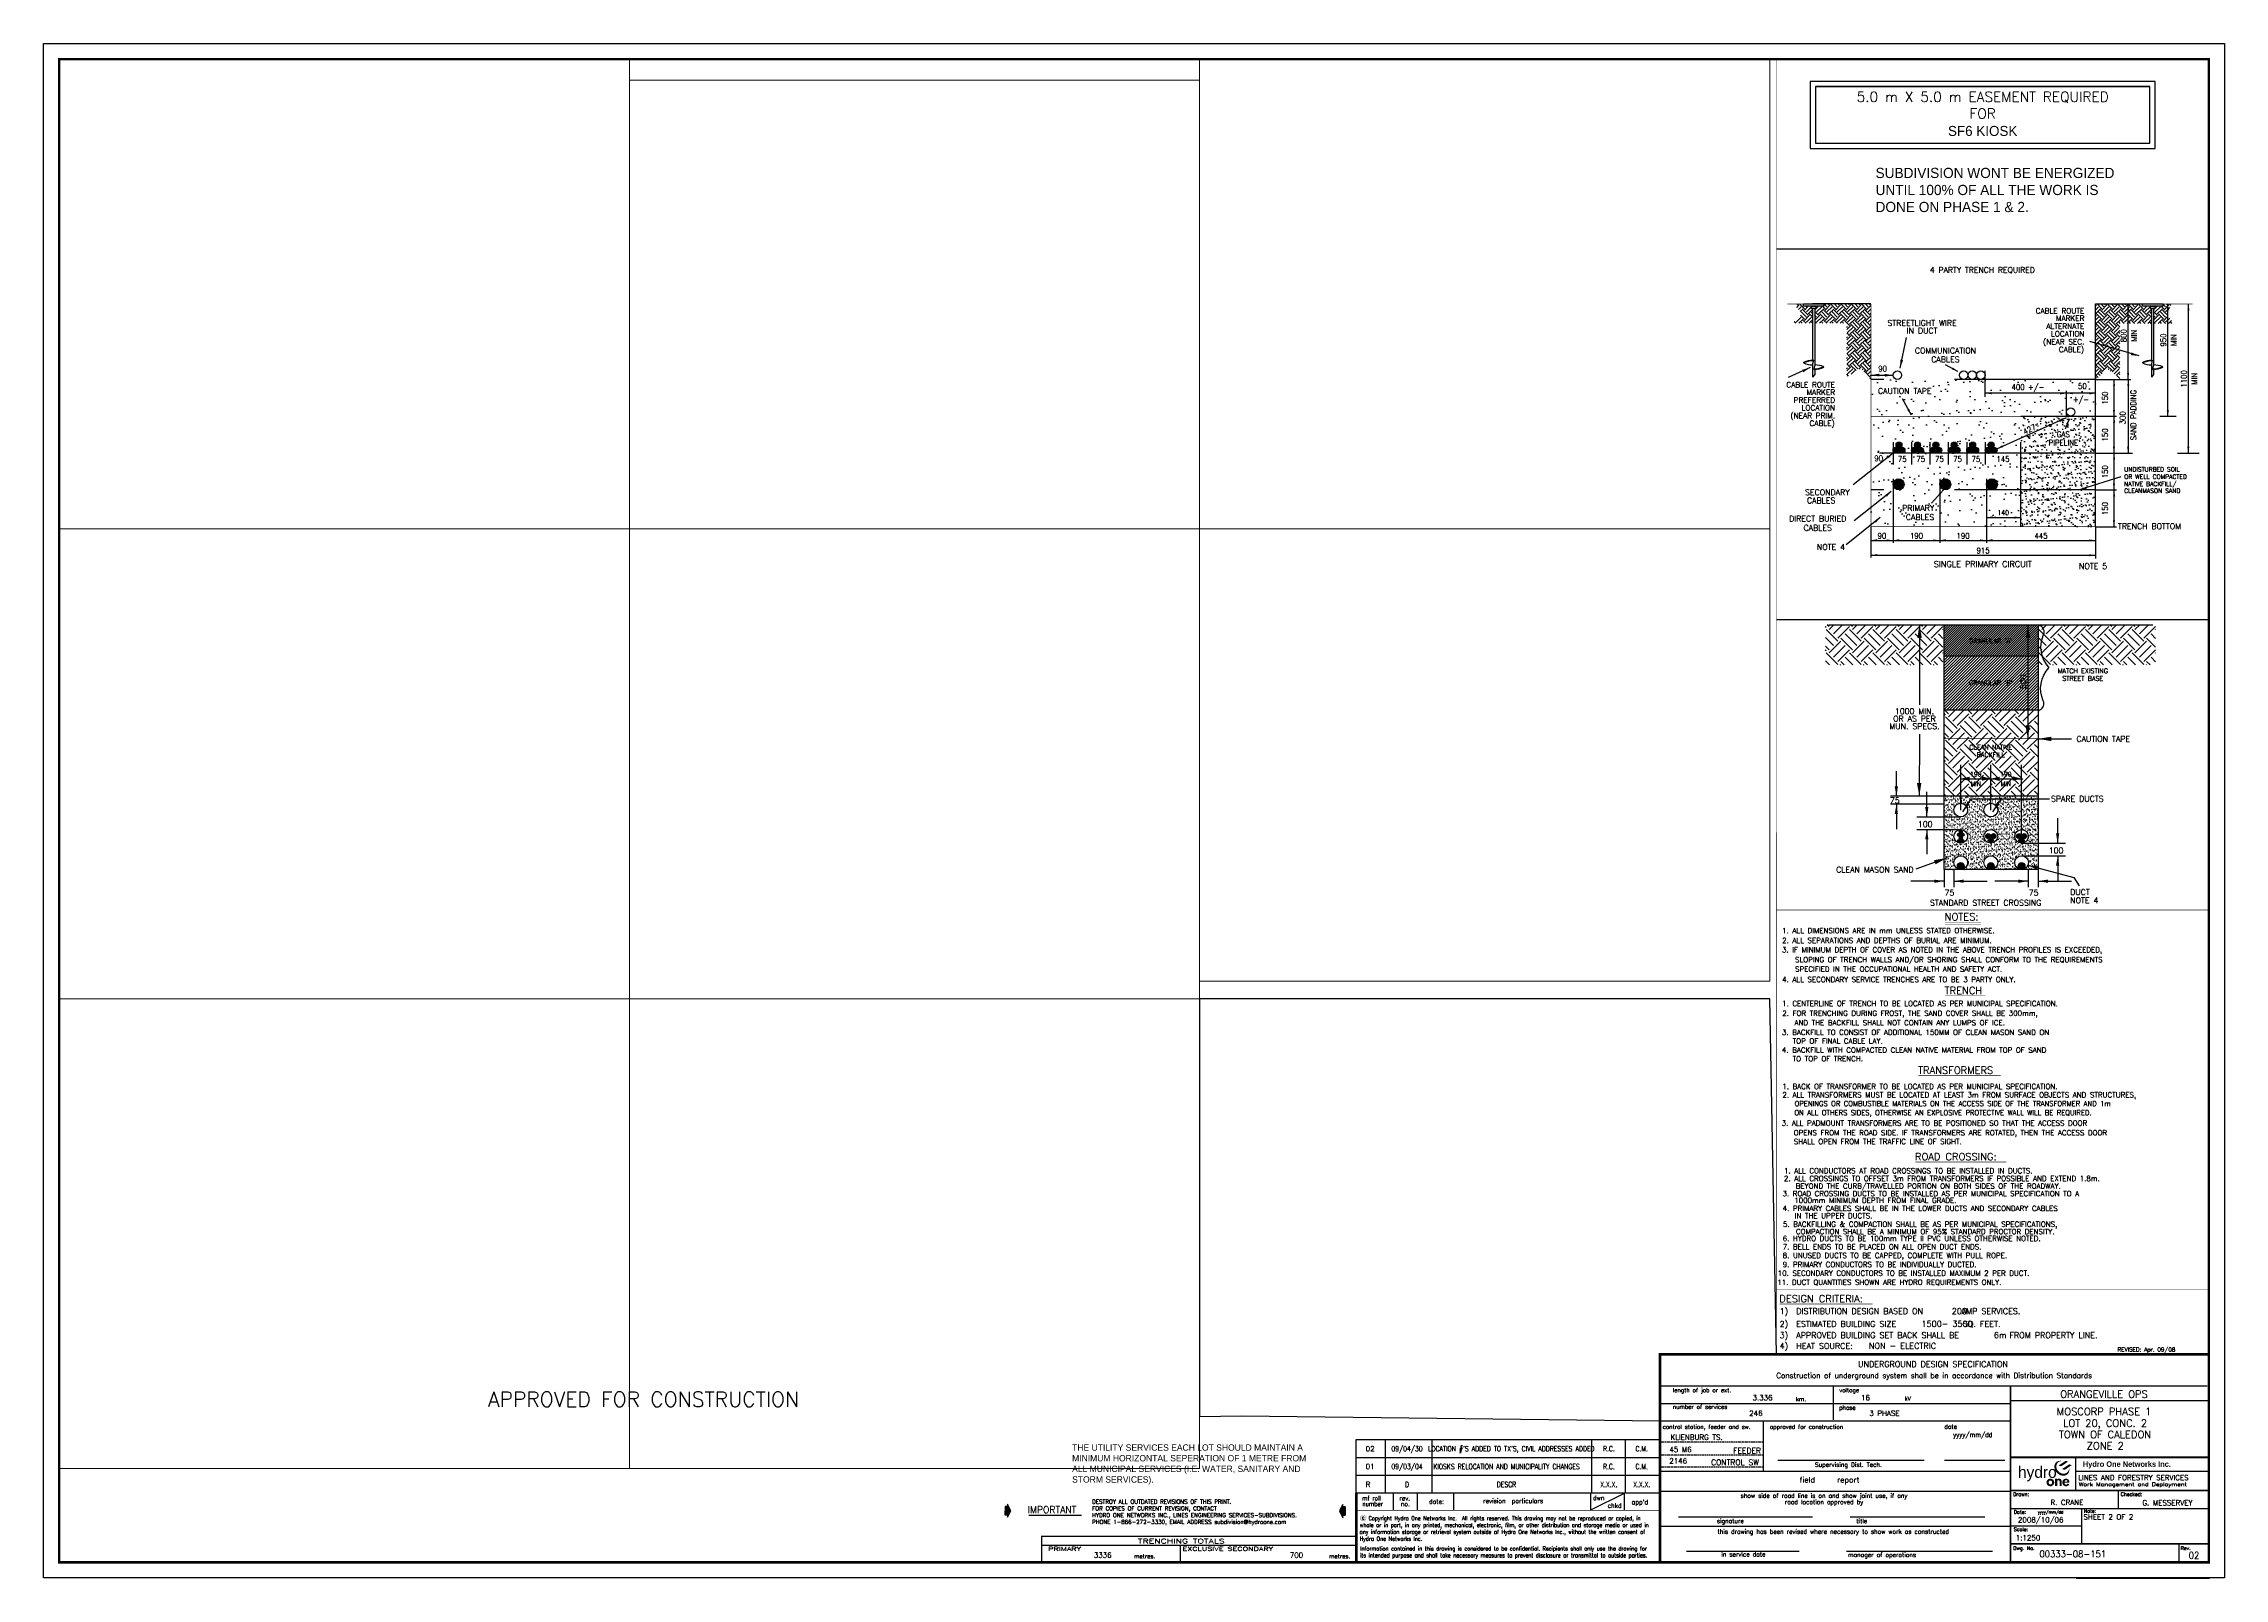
# Paper-space layout 'ROAD SECTIONS' of a CAD drawing. Header units: millimetres. Extents: x 37 to 891, y 26 to 628.
import ezdxf
from ezdxf.enums import TextEntityAlignment as Align

# ---------------------------------------------------------------- set-up
doc = ezdxf.new("R2010")
doc.units = ezdxf.units.MM
doc.header["$LTSCALE"] = 10
doc.linetypes.add('DASHED', pattern=[0.75, 0.5, -0.25])
doc.linetypes.add('FHIDDEN', pattern=[0.342, 0.25, -0.092])
for name, color, linetype in [('BORDER', 7, 'Continuous'), ('DIM', 7, 'Continuous'), ('PROFILE', 7, 'Continuous'), ('TEXT', 7, 'Continuous')]:
    doc.layers.add(name, color=color, linetype=linetype)
doc.styles.add('LOGO', font='')
doc.styles.add('ROMAND', font='romand')
doc.styles.add('ROMANS', font='ROMANS', dxfattribs={"height": 2})
doc.styles.add('SIMPLEX', font='simplex.shx')
doc.styles.get('LOGO').set_extended_font_data('FuturaBook')
pattern_1 = [(45, (576.491, 177.617), (9e-16, 9.13783), [6.46142, -6.46142]), (45, (574.7775, 179.3304), (9e-16, 9.13783), [6.46142, -6.46142]), (45, (573.064, 181.044), (9e-16, 9.13783), [6.46142, -6.46142]), (135, (573.064, 182.186), (-9.13783, 9e-16), [6.46142, -6.46142]), (135, (574.7775, 183.8994), (-9.13783, 9e-16), [6.46142, -6.46142]), (135, (576.491, 185.613), (-9.13783, 9e-16), [6.46142, -6.46142])]
pattern_2 = [(37.5, (576.4908, 177.6171), (-0.048843, 1.494003), [0, -1.1785637, 0, -1.3181305, 0, -1.2599777]), (7.5, (576.4908, 177.617), (1.372233, 2.18821), [0, -0.635804, 0, -1.062258, 0, -0.4070697]), (327.5, (575.5371, 177.6171), (2.414616, 0.004387), [0, -0.3876854, 0, -1.3956676, 0, -1.8221215]), (317.5, (575.537, 177.617), (2.330864, 0.680523), [0, -0.1938427, 0, -0.9149376, 0, -1.0467507])]

# ---------------------------------------------------------------- blocks, each defined once
blk = doc.blocks.new('IMPORTANT')
at = {"layer": 'BORDER', "color": 1, "extrusion": (0, 0, -1)}
for p, q in [((-65.14, 1.52), (-65.17, -1.69)), ((-64.22, 1.52), (-65.14, 1.52)), ((-62.97, -0.14), (-64.22, 2.5)), ((-64.22, 2.5), (-64.22, 1.52)), ((64.95, 2.31), (63.7, -0.16)), ((65.9, 1.38), (64.94, 1.39)), ((64.95, 1.36), (64.95, 2.31)), ((65.9, 1.38), (64.95, 1.36)), ((64.95, 1.36), (65.56, 1.37)), ((65.87, -1.82), (65.9, 1.38)), ((65.9, 1.38), (65.89, -1.83)), ((-65.17, -1.69), (-64.22, -1.66)), ((-64.22, -2.61), (-62.97, -0.14)), ((-64.22, -1.66), (-64.22, -2.61)), ((-64.22, -1.66), (-64.22, -1.82)), ((-64.19, -1.69), (-64.19, -1.85)), ((-56.04, -1.74), (-35.7, -1.74)), ((63.7, -0.16), (64.95, -2.8)), ((64.95, -2.8), (64.95, -1.82)), ((64.95, -1.82), (65.87, -1.82))]:
    blk.add_line(p, q, dxfattribs=at)
for points in [[(65.14, 1.52), (65.17, -1.69), (64.22, -1.66), (64.67, -1.66)], [(64.22, -1.66), (64.22, 1.52), (65.14, 1.52), (64.67, 1.51)], [(62.97, -0.14), (64.22, -2.61), (64.22, 2.5), (64.21, -0.07)], [(-63.7, -0.16), (-64.95, 2.31), (-64.95, -2.8), (-64.94, -0.23)], [(-65.87, -1.82), (-65.9, 1.38), (-64.95, 1.36), (-65.4, 1.36)], [(-64.95, 1.36), (-64.95, -1.82), (-65.87, -1.82), (-65.4, -1.81)]]:
    blk.add_solid(points, dxfattribs=at)
at = {"color": 1, "style": 'ROMANS'}
for s, height, p in [('IMPORTANT', 2.6, (-56.41, -0.98)), ('DESTROY ALL OUTDATED REVISIONS OF THIS PRINT.', 1.56, (-31.6, 2.63)), ('FOR COPIES OF CURRENT REVISION, CONTACT', 1.56, (-31.6, 0.02)), ('HYDRO ONE NETWORKS INC., LINES ENGINEERING SERVICES-SUBDIVISIONS.', 1.56, (-31.6, -2.58)), ('PHONE 1-866-272-3330, EMAIL ADDRESS subdivision@hydroone.com', 1.56, (-31.6, -5.18))]:
    blk.add_text(s, height=height, dxfattribs=at).set_placement(p)
blk = doc.blocks.new('Titleblock')
at = {"layer": 'BORDER'}
h = blk.add_hatch(color=1, dxfattribs=at)
h.paths.add_polyline_path([(779.06, 41.99), (779.2, 42.08), (779.36, 42.19), (779.54, 42.32), (779.72, 42.44), (779.9, 42.57), (780.07, 42.69), (780.23, 42.8), (780.36, 42.9), (780.48, 42.97), (780.57, 43.04), (780.64, 43.09), (780.69, 43.12), (780.73, 43.15), (780.76, 43.17), (780.79, 43.18), (780.81, 43.2), (780.82, 43.21), (780.84, 43.22), (780.86, 43.23), (780.88, 43.24), (780.9, 43.25), (780.92, 43.26), (780.94, 43.27), (780.96, 43.28), (780.97, 43.28), (780.99, 43.29), (781.01, 43.29), (781.03, 43.29), (781.05, 43.29), (781.07, 43.29), (781.08, 43.29), (781.1, 43.29), (781.12, 43.28), (781.13, 43.28), (781.15, 43.28), (781.16, 43.28), (781.17, 43.28), (781.17, 43.28), (781.17, 43.29), (781.17, 43.3), (781.16, 43.31), (781.15, 43.33), (781.13, 43.35), (781.11, 43.37), (781.09, 43.4), (781.06, 43.42), (781.03, 43.44), (781, 43.47), (780.97, 43.49), (780.94, 43.52), (780.91, 43.54), (780.87, 43.56), (780.84, 43.58), (780.81, 43.6), (780.77, 43.61), (780.74, 43.63), (780.7, 43.65), (780.67, 43.66), (780.64, 43.67), (780.6, 43.68), (780.57, 43.69), (780.53, 43.7), (780.5, 43.71), (780.46, 43.71), (780.43, 43.72), (780.39, 43.72), (780.36, 43.72), (780.32, 43.72), (780.29, 43.72), (780.26, 43.72), (780.22, 43.71), (780.19, 43.71), (780.17, 43.7), (780.13, 43.69), (780.1, 43.68), (780.05, 43.65), (779.99, 43.62), (779.92, 43.57), (779.82, 43.51), (779.7, 43.43), (779.55, 43.33), (779.38, 43.22), (779.2, 43.09), (779.01, 42.96), (778.82, 42.84), (778.63, 42.71), (778.46, 42.6), (778.32, 42.5), (778.2, 42.42), (778.1, 42.36), (778.02, 42.31), (777.97, 42.28), (777.92, 42.25), (777.89, 42.23), (777.86, 42.21), (777.83, 42.2), (777.81, 42.19), (777.78, 42.17), (777.74, 42.16), (777.71, 42.15), (777.66, 42.14), (777.61, 42.13), (777.55, 42.13), (777.47, 42.13), (777.48, 42.12), (777.49, 42.11), (777.51, 42.09), (777.53, 42.07), (777.56, 42.04), (777.6, 42.01), (777.63, 41.98), (777.66, 41.95), (777.7, 41.92), (777.73, 41.9), (777.76, 41.88), (777.79, 41.86), (777.82, 41.84), (777.85, 41.82), (777.89, 41.81), (777.92, 41.79), (777.96, 41.77), (777.99, 41.76), (778.03, 41.75), (778.07, 41.73), (778.11, 41.72), (778.15, 41.71), (778.19, 41.7), (778.22, 41.7), (778.26, 41.69), (778.29, 41.69), (778.33, 41.69), (778.36, 41.69), (778.4, 41.69), (778.43, 41.69), (778.47, 41.7), (778.5, 41.7), (778.54, 41.71), (778.58, 41.72), (778.62, 41.74), (778.68, 41.76), (778.75, 41.8), (778.83, 41.85), (778.93, 41.91)])
h.paths.add_polyline_path([(777.55, 43.26), (777.67, 43.34), (777.81, 43.43), (777.97, 43.54), (778.15, 43.66), (778.33, 43.79), (778.51, 43.91), (778.68, 44.03), (778.84, 44.14), (778.98, 44.24), (779.09, 44.32), (779.18, 44.39), (779.25, 44.44), (779.3, 44.47), (779.34, 44.5), (779.37, 44.52), (779.4, 44.54), (779.42, 44.55), (779.43, 44.56), (779.45, 44.57), (779.47, 44.58), (779.49, 44.59), (779.52, 44.6), (779.54, 44.61), (779.56, 44.61), (779.58, 44.62), (779.6, 44.62), (779.61, 44.63), (779.63, 44.63), (779.65, 44.63), (779.67, 44.63), (779.69, 44.63), (779.71, 44.63), (779.72, 44.62), (779.74, 44.62), (779.75, 44.62), (779.77, 44.62), (779.78, 44.62), (779.79, 44.62), (779.79, 44.62), (779.79, 44.63), (779.79, 44.64), (779.78, 44.65), (779.77, 44.67), (779.75, 44.69), (779.73, 44.71), (779.71, 44.73), (779.68, 44.76), (779.65, 44.78), (779.62, 44.8), (779.59, 44.83), (779.56, 44.85), (779.53, 44.87), (779.5, 44.89), (779.46, 44.91), (779.43, 44.93), (779.4, 44.95), (779.36, 44.97), (779.33, 44.98), (779.3, 44.99), (779.26, 45.01), (779.23, 45.02), (779.2, 45.03), (779.16, 45.04), (779.13, 45.04), (779.09, 45.05), (779.06, 45.05), (779.02, 45.05), (778.99, 45.06), (778.95, 45.06), (778.92, 45.06), (778.89, 45.05), (778.85, 45.05), (778.82, 45.05), (778.79, 45.04), (778.76, 45.03), (778.72, 45.01), (778.67, 44.99), (778.61, 44.96), (778.53, 44.91), (778.43, 44.85), (778.31, 44.77), (778.17, 44.67), (778, 44.56), (777.82, 44.44), (777.63, 44.31), (777.45, 44.19), (777.27, 44.07), (777.1, 43.95), (776.96, 43.86), (776.84, 43.78), (776.75, 43.72), (776.67, 43.67), (776.62, 43.63), (776.57, 43.6), (776.54, 43.58), (776.51, 43.57), (776.49, 43.56), (776.46, 43.54), (776.43, 43.53), (776.4, 43.51), (776.36, 43.5), (776.31, 43.49), (776.26, 43.49), (776.2, 43.48), (776.13, 43.49), (776.13, 43.48), (776.15, 43.47), (776.16, 43.45), (776.19, 43.43), (776.22, 43.4), (776.25, 43.37), (776.28, 43.34), (776.32, 43.31), (776.35, 43.28), (776.38, 43.26), (776.41, 43.24), (776.44, 43.22), (776.47, 43.2), (776.5, 43.18), (776.54, 43.17), (776.57, 43.15), (776.61, 43.14), (776.64, 43.12), (776.68, 43.11), (776.72, 43.09), (776.76, 43.08), (776.8, 43.07), (776.83, 43.06), (776.87, 43.06), (776.91, 43.05), (776.94, 43.05), (776.98, 43.05), (777.01, 43.05), (777.04, 43.05), (777.07, 43.05), (777.11, 43.06), (777.14, 43.06), (777.17, 43.07), (777.21, 43.08), (777.25, 43.1), (777.3, 43.12), (777.37, 43.15), (777.45, 43.2)], flags=17)
h.paths.add_polyline_path([(778.25, 39.4), (778.34, 39.41), (778.43, 39.43), (778.52, 39.45), (778.61, 39.47), (778.7, 39.49), (778.78, 39.51), (778.86, 39.54), (778.94, 39.57), (779.01, 39.6), (779.08, 39.63), (779.14, 39.66), (779.21, 39.69), (779.27, 39.73), (779.33, 39.77), (779.39, 39.81), (779.45, 39.86), (779.51, 39.91), (779.57, 39.96), (779.63, 40.01), (779.69, 40.07), (779.74, 40.13), (779.79, 40.18), (779.84, 40.24), (779.88, 40.3), (779.92, 40.36), (779.96, 40.43), (780, 40.49), (780.03, 40.55), (780.06, 40.61), (780.09, 40.67), (780.11, 40.73), (780.13, 40.79), (780.15, 40.85), (780.17, 40.91), (780.19, 40.97), (780.2, 41.03), (780.22, 41.09), (780.23, 41.16), (780.24, 41.23), (780.25, 41.29), (780.26, 41.36), (780.26, 41.44), (780.27, 41.52), (780.27, 41.6), (780.27, 41.69), (780.27, 41.78), (780.26, 41.88), (780.25, 41.99), (780.24, 42.1), (780.22, 42.21), (780.2, 42.31), (780.19, 42.39), (780.17, 42.47), (780.16, 42.52), (780.15, 42.55), (780.14, 42.55), (780.13, 42.52), (780.13, 42.47), (780.13, 42.41), (780.13, 42.33), (780.13, 42.25), (780.13, 42.16), (780.13, 42.08), (780.13, 42), (780.12, 41.92), (780.11, 41.85), (780.1, 41.78), (780.09, 41.71), (780.07, 41.65), (780.05, 41.58), (780.03, 41.52), (780.01, 41.47), (779.99, 41.41), (779.96, 41.35), (779.93, 41.29), (779.9, 41.24), (779.87, 41.18), (779.84, 41.13), (779.8, 41.08), (779.77, 41.02), (779.73, 40.97), (779.69, 40.92), (779.65, 40.88), (779.61, 40.83), (779.56, 40.78), (779.52, 40.74), (779.47, 40.7), (779.42, 40.66), (779.38, 40.62), (779.33, 40.58), (779.27, 40.55), (779.22, 40.51), (779.17, 40.48), (779.12, 40.45), (779.07, 40.42), (779.01, 40.4), (778.96, 40.37), (778.91, 40.35), (778.85, 40.33), (778.8, 40.31), (778.75, 40.29), (778.7, 40.27), (778.65, 40.26), (778.6, 40.24), (778.55, 40.23), (778.5, 40.22), (778.45, 40.21), (778.41, 40.2), (778.36, 40.2), (778.31, 40.19), (778.27, 40.18), (778.22, 40.18), (778.17, 40.18), (778.12, 40.17), (778.07, 40.17), (778.01, 40.17), (777.95, 40.18), (777.88, 40.18), (777.8, 40.19), (777.72, 40.2), (777.64, 40.21), (777.54, 40.22), (777.45, 40.24), (777.35, 40.26), (777.25, 40.29), (777.15, 40.32), (777.06, 40.36), (776.96, 40.4), (776.87, 40.44), (776.78, 40.49), (776.69, 40.54), (776.61, 40.59), (776.53, 40.65), (776.45, 40.7), (776.38, 40.76), (776.31, 40.82), (776.25, 40.87), (776.18, 40.93), (776.12, 40.99), (776.06, 41.05), (776.01, 41.11), (775.96, 41.17), (775.91, 41.23), (775.86, 41.29), (775.81, 41.35), (775.76, 41.42), (775.72, 41.48), (775.68, 41.55), (775.64, 41.61), (775.6, 41.68), (775.56, 41.75), (775.53, 41.83), (775.5, 41.9), (775.47, 41.98), (775.44, 42.05), (775.42, 42.13), (775.39, 42.21), (775.37, 42.29), (775.35, 42.36), (775.34, 42.44), (775.33, 42.51), (775.31, 42.58), (775.31, 42.65), (775.3, 42.72), (775.29, 42.78), (775.29, 42.85), (775.29, 42.91), (775.29, 42.97), (775.29, 43.03), (775.29, 43.09), (775.29, 43.15), (775.3, 43.2), (775.31, 43.26), (775.32, 43.31), (775.33, 43.37), (775.34, 43.43), (775.35, 43.48), (775.37, 43.54), (775.39, 43.59), (775.41, 43.65), (775.42, 43.7), (775.44, 43.75), (775.47, 43.8), (775.49, 43.84), (775.51, 43.88), (775.53, 43.92), (775.55, 43.96), (775.57, 43.99), (775.59, 44.03), (775.61, 44.06), (775.63, 44.09), (775.66, 44.13), (775.68, 44.16), (775.7, 44.19), (775.73, 44.23), (775.75, 44.26), (775.78, 44.3), (775.81, 44.33), (775.84, 44.37), (775.87, 44.4), (775.9, 44.44), (775.94, 44.47), (775.98, 44.51), (776.02, 44.54), (776.06, 44.58), (776.1, 44.61), (776.14, 44.64), (776.18, 44.66), (776.22, 44.69), (776.26, 44.71), (776.31, 44.74), (776.35, 44.76), (776.39, 44.78), (776.43, 44.8), (776.48, 44.82), (776.52, 44.83), (776.57, 44.85), (776.61, 44.87), (776.66, 44.88), (776.71, 44.9), (776.75, 44.91), (776.8, 44.93), (776.85, 44.94), (776.89, 44.95), (776.94, 44.97), (776.99, 44.98), (777.03, 44.98), (777.08, 44.99), (777.13, 45), (777.18, 45), (777.23, 45.01), (777.29, 45.01), (777.34, 45.01), (777.39, 45.01), (777.44, 45.01), (777.49, 45.01), (777.54, 45.01), (777.58, 45.01), (777.61, 45.01), (777.63, 45.01), (777.65, 45.01), (777.67, 45.01), (777.68, 45.01), (777.68, 45.01), (777.69, 45.01), (777.69, 45.01), (777.69, 45.01), (777.68, 45.01), (777.67, 45.01), (777.66, 45.01), (777.64, 45.02), (777.61, 45.02), (777.58, 45.03), (777.53, 45.04), (777.47, 45.05), (777.41, 45.06), (777.33, 45.08), (777.25, 45.09), (777.17, 45.1), (777.08, 45.11), (776.99, 45.12), (776.89, 45.12), (776.8, 45.12), (776.7, 45.12), (776.6, 45.11), (776.51, 45.11), (776.41, 45.1), (776.32, 45.09), (776.23, 45.07), (776.15, 45.05), (776.07, 45.03), (776, 45.01), (775.93, 44.99), (775.87, 44.96), (775.8, 44.94), (775.74, 44.91), (775.69, 44.88), (775.63, 44.85), (775.58, 44.82), (775.53, 44.79), (775.48, 44.76), (775.43, 44.72), (775.38, 44.69), (775.34, 44.65), (775.29, 44.62), (775.25, 44.58), (775.2, 44.54), (775.16, 44.5), (775.12, 44.46), (775.07, 44.42), (775.03, 44.37), (775, 44.33), (774.96, 44.28), (774.93, 44.24), (774.9, 44.19), (774.87, 44.14), (774.84, 44.09), (774.81, 44.04), (774.79, 43.99), (774.76, 43.94), (774.74, 43.89), (774.72, 43.84), (774.69, 43.78), (774.67, 43.73), (774.65, 43.67), (774.63, 43.61), (774.61, 43.55), (774.59, 43.49), (774.57, 43.43), (774.56, 43.36), (774.54, 43.28), (774.53, 43.21), (774.52, 43.13), (774.51, 43.06), (774.51, 42.98), (774.5, 42.89), (774.5, 42.81), (774.51, 42.73), (774.51, 42.65), (774.52, 42.56), (774.53, 42.48), (774.54, 42.4), (774.56, 42.32), (774.57, 42.24), (774.59, 42.16), (774.61, 42.08), (774.63, 42), (774.65, 41.93), (774.67, 41.85), (774.7, 41.77), (774.73, 41.69), (774.76, 41.61), (774.8, 41.53), (774.84, 41.44), (774.89, 41.36), (774.94, 41.26), (774.99, 41.17), (775.05, 41.08), (775.12, 40.98), (775.18, 40.89), (775.26, 40.79), (775.34, 40.7), (775.42, 40.61), (775.5, 40.52), (775.59, 40.43), (775.68, 40.34), (775.77, 40.26), (775.86, 40.18), (775.95, 40.11), (776.05, 40.03), (776.14, 39.97), (776.23, 39.9), (776.32, 39.84), (776.41, 39.79), (776.5, 39.74), (776.59, 39.69), (776.69, 39.65), (776.78, 39.61), (776.88, 39.58), (776.97, 39.55), (777.06, 39.52), (777.16, 39.5), (777.25, 39.48), (777.35, 39.46), (777.44, 39.44), (777.53, 39.43), (777.62, 39.41), (777.71, 39.4), (777.8, 39.39), (777.89, 39.39), (777.98, 39.39), (778.07, 39.39), (778.16, 39.39)])
h.paths.add_polyline_path([(777.6, 36.78, 0.85934), (780.29, 36.18), (779.56, 36.31, -0.962466), (778.47, 36.66), (780.32, 36.66, 1.124847)])
h.paths.add_polyline_path([(778.5, 37.14), (779.55, 37.14, 1.053285)], flags=16)
h.paths.add_polyline_path([(776.5, 35.43), (777.29, 35.43), (777.29, 37.42, 0.680476), (775.56, 37.92), (775.56, 38.18), (774.76, 38.18), (774.76, 35.41), (775.6, 35.41), (775.6, 37.22, -1), (776.5, 37.22)])
edge = h.paths.add_edge_path()
edge.add_ellipse((772.97, 36.78), major_axis=(-1.5, 0.03), ratio=0.991394, start_angle=0, end_angle=360)
edge = h.paths.add_edge_path(flags=16)
edge.add_ellipse((772.97, 36.78), major_axis=(0.015, 0.759), ratio=0.901684, start_angle=0, end_angle=360)
blk.add_line((782.69, 41.12), (834, 41.12))
at = {"layer": 'BORDER', "color": 0}
for p, q in [((0, 591), (428.5, 591)), ((0, 297), (0, 591)), ((428.5, 591), (840, 591)), ((0, 0), (0, 297)), ((278.5, 0), (0, 0)), ((840, 0), (278.5, 0))]:
    blk.add_line(p, q, dxfattribs=at)
at = {"layer": 'BORDER', "color": 7}
for p, q in [((622.64, 67.23), (757.64, 67.23)), ((689.5, 60.86), (689.5, 73.68)), ((834.02, 68.24), (757.62, 68.24)), ((622.64, 60.48), (757.64, 60.48)), ((662.52, 41.09), (662.52, 60.48)), ((667.94, 45.36), (724.4, 45.36)), ((732.24, 45.36), (755.47, 45.36)), ((782.69, 46.47), (782.69, 33.71)), ((622.64, 41.09), (757.64, 41.09)), ((799.03, 33.71), (799.03, 26.77)), ((622.64, 33.48), (757.64, 33.48)), ((784.9, 26.77), (784.9, 13.16)), ((622.64, 19.98), (757.64, 19.98)), ((629.79, 23.5), (681.41, 23.5)), ((695.83, 23.5), (747.74, 23.5)), ((632.78, 10.34), (676.19, 10.34)), ((694.44, 10.34), (750.71, 10.34))]:
    blk.add_line(p, q, dxfattribs=at)
at = {"layer": 'BORDER'}
for p, q in [((622.64, 32.66), (505.64, 32.66)), ((520, 25.92), (520, 32.66)), ((529.24, 25.92), (529.24, 32.66)), ((543.18, 25.92), (543.18, 32.66)), ((596, 26.22), (608.95, 32.66)), ((596, 26.22), (596, 32.66)), ((608.95, 25.92), (608.95, 32.66)), ((757.62, 26.77), (834, 26.77)), ((757.62, 20.1), (784.9, 20.1)), ((822.49, 12.8), (822.49, 6)), ((834.23, -0.16), (782.93, -0.16))]:
    blk.add_line(p, q, dxfattribs=at)
at = {"layer": 'BORDER', "color": 0}
blk.add_lwpolyline([(840, 591), (840, 297), (840, 0)], dxfattribs=at)
at = {"layer": 'BORDER', "const_width": 1}
blk.add_lwpolyline([(834, 6), (6, 6), (6, 585), (834, 585)], close=True, dxfattribs=at)
at = {"layer": 'BORDER'}
for points, const_width in [([(667.44, 191.1), (667.44, 111.23)], 0.174), ([(667.44, 111.23), (834, 111.23)], 0.174), ([(834, 86.17), (834, 6), (505.64, 6)], 1), ([(667.44, 86.17), (834, 86.17)], 0.174), ([(505.64, 26), (622.64, 26)], 0.27), ([(757.62, 13.16), (834, 13.16)], 0.69), ([(505.64, 6), (622.64, 6)], 0.27)]:
    blk.add_lwpolyline(points, dxfattribs=dict(at, const_width=const_width))
blk.add_lwpolyline([(667.44, 111.23, 0.174, 0.174, 0), (667.44, 86.17, 0, 0, 0)], format="xyseb", dxfattribs=at)
at = {"layer": 'BORDER', "color": 7}
for points, const_width in [([(622.64, 6), (622.64, 86.17), (834.02, 86.17)], 1), ([(622.64, 73.98), (833.48, 73.98)], 0.5), ([(757.64, 6), (757.64, 74)], 0.678), ([(833.99, 46.47), (757.6, 46.47)], 0.678), ([(834, 33.71), (757.6, 33.71)], 0.678), ([(505.64, 6), (505.64, 32.66)], 1)]:
    blk.add_lwpolyline(points, dxfattribs=dict(at, const_width=const_width))
at = {"layer": 'BORDER', "linetype": 'FHIDDEN', "ltscale": 0.25}
for points in [[(622.64, 52.46), (662.52, 52.46)], [(622.64, 47.42), (662.52, 47.42)], [(622.64, 42.83), (662.52, 42.83)]]:
    blk.add_lwpolyline(points, dxfattribs=at)
at = {"layer": 'BORDER', "const_width": 0.108}
blk.add_lwpolyline([(507.21, 23.1, 0.998821), (509.38, 22.99, 0.998821)], format="xyb", close=True, dxfattribs=at)
at = {"layer": 'BORDER', "color": 7, "style": 'SIMPLEX'}
for s, height, p in [('Construction of underground system shall be in accordance with Distribution Standards', 2.025, (728.2, 76.98)), ('UNDERGROUND DESIGN SPECIFICATION', 2.25, (727.76, 81.22)), ('CONTROL SW', 2.138, (651.5, 43.43)), ('FEEDER', 2.138, (656.14, 47.94)), ('Supervising Dist. Tech.', 1.6875, (695.18, 42.79)), ('field     report', 2.1375, (687.91, 36.74)), ('show side of road line is on and show joint use, if any', 1.6875, (685.79, 30.85)), ('road location approved by', 1.6875, (685.79, 28.4)), ('this drawing has been revised where necessary to show work as constructed', 1.6875, (689.35, 17.05))]:
    blk.add_text(s, height=height, dxfattribs=at).set_placement(p, align=Align.CENTER)
for s, height, p in [('length of job or ext.', 1.6031, (627.52, 71.54)), ('km.', 1.603, (674.96, 68.07)), ('voltage', 1.603, (691.67, 71.54)), ('kV', 1.603, (716.84, 68.3)), ('control station, feeder and sw.', 1.6031, (623.64, 57.42)), ('number of services', 1.6031, (627.52, 65.13)), ('approved for construction', 1.6031, (664.92, 57.42)), ('phase', 1.603, (691.64, 64.82)), ('date', 1.688, (732.12, 57.45)), ('signature', 1.688, (644.5, 21.1)), ('title', 1.688, (698.23, 21.1)), ('in service date', 1.6875, (646.22, 8.24)), ('manager of operations', 1.6875, (695, 8.08))]:
    blk.add_text(s, height=height, dxfattribs=at).set_placement(p)
at = {"layer": 'BORDER'}
for s, height, style, width, p in [('yyyy/mm/dd', 1.8, 'ROMANS', 0.95, (735.55, 54.26)), ('Work Management and Deployment', 1.4, 'ROMAND', 1.25, (783.91, 35.38)), ('any information storage or retrieval system outside of Hydro One Networks Inc., without the written consent of ', 1.6, 'ROMAND', 0.77, (506.93, 16.94)), ('whole or in part, in any printed, mechanical, electronic, film, or other distribution and storage media or used in ', 1.6, 'ROMAND', 0.77, (507, 19.56)), ('c', 1.6, 'ROMAND', 0.77, (507.75, 22.51)), ('Copyright Hydro One Networks Inc.  All rights reserved. This drawing may not be reproduced or copied, in ', 1.6, 'ROMAND', 0.77, (510.34, 22.2)), ('Hydro One Networks Inc.  ', 1.6, 'ROMAND', 0.77, (506.97, 14.32)), ('its intended purpose and shall take necessary measures to prevent disclosure or transmittal to outside parties.', 1.6, 'ROMAND', 0.77, (507.08, 7.93)), ('Information contained in this drawing is considered to be confidential. Recipients shall only use the drawing for ', 1.6, 'ROMAND', 0.77, (507.09, 10.54))]:
    blk.add_text(s, height=height, dxfattribs=dict(at, style=style, width=width)).set_placement(p)
for s, height, style, p in [('hydro', 4.452, 'LOGO', (760.5, 38.54)), ('LINES AND FORESTRY SERVICES', 2, 'ROMAND', (783.71, 37.64)), ('Drawn:', 1.38, 'ROMANS', (758.64, 31.55)), ('Date:', 1.38, 'ROMANS', (758.87, 24.71)), ('yyyy/mm/dd', 1.104, 'ROMANS', (768.19, 24.8)), ('Note:', 1.38, 'ROMANS', (785.86, 25.09)), ('Checked:', 1.38, 'ROMANS', (800.05, 31.55)), ('Scale:', 1.38, 'ROMANS', (758.87, 18.04)), ('Dwg. No.', 1.38, 'ROMANS', (758.66, 10.78)), ('Rev.', 1.38, 'ROMANS', (823.16, 10.78))]:
    blk.add_text(s, height=height, dxfattribs=dict(at, style=style)).set_placement(p)
at = {"layer": 'BORDER', "color": 0, "style": 'ROMANS'}
for s, width, p in [('mf roll', 0.75, (507.91, 29.83)), ('number', 0.75, (507.94, 27.66)), ('rev.', 0.95, (522.18, 29.83)), ('no.', 0.95, (522.78, 27.66)), ('date:', 0.95, (533.67, 28.5)), ('revision  particulars', 0.95, (554.5, 28.8)), ('dwn', 0.95, (596.84, 29.98)), ('chkd', 0.95, (602.47, 27.01)), ("app'd", 0.95, (611.72, 28.34))]:
    blk.add_text(s, height=1.8, dxfattribs=dict(at, width=width)).set_placement(p)
at = {"layer": 'BORDER', "color": 7, "linetype": 'DASHED', "insert": (785.5, 44.93), "char_height": 2.1315, "width": 39.4273, "attachment_point": 1, "style": 'ROMAND'}
blk.add_mtext('{\\fFuturaBook|b1|i0|c0|p2;Hydro One Networks Inc.}', dxfattribs=at)
at = {"layer": 'BORDER', "ltscale": 0.5, "style": 'ROMAND'}
for tag, p in [('LENGTH', (658.25, 68.45)), ('VOLTAGE', (700.05, 68.45)), ('SERVICES', (656.97, 62.43)), ('PHASE', (703.25, 62.43)), ('FEEDER', (626.21, 48.48)), ("DIST'B_STN", (626.66, 53.2)), ('CNTL_SW', (626.19, 44.1)), ('CHECKER', (808.43, 27.95)), ('NOTE_1', (785.72, 22.49)), ('NOTE_2', (785.72, 19.6)), ('NOTE_3', (785.72, 16.71)), ('TITLE_SCALE', (759.66, 14.47)), ('NOTE_4', (785.72, 14.02))]:
    blk.add_attdef(tag, p, '', height=2, dxfattribs=at)
at = {"layer": 'BORDER', "color": 7, "style": 'ROMAND'}
for tag, p in [('OPS_CENTRE', (793.62, 69.42)), ('SUBDIVISION_NAME', (793.62, 62.71)), ('LOCATION', (794.04, 58.21)), ('TOWNSHIP/MUNICIPALITY', (794.04, 53.85)), ('ZONE_NUMBER', (794.11, 49.48))]:
    blk.add_attdef(tag, text='', height=2.8, dxfattribs=at).set_placement(p, align=Align.CENTER)
at = {"layer": 'BORDER', "ltscale": 0.5, "style": 'ROMAND'}
for tag, p in [('DRAWN.BY', (779.34, 28.12)), ('CUR_DO_DT2', (769.24, 21.37))]:
    blk.add_attdef(tag, text='', height=2, dxfattribs=at).set_placement(p, align=Align.CENTER)
at = {"layer": 'BORDER', "color": 0, "style": 'ROMAND', "width": 0.9, "flags": 8}
blk.add_attdef('DRAW_NAME', (768.76, 7.95), '', height=2.64, dxfattribs=at)
at = {"layer": 'BORDER', "color": 0, "style": 'ROMAND', "width": 0.9}
blk.add_attdef('CR_REV_NUM', text='', height=2.64, dxfattribs=at).set_placement((828.3, 7.42), align=Align.CENTER)
blk = doc.blocks.new('Trench Lengths')
at = {"layer": 'BORDER', "color": 7}
blk.add_line((0, 6.58), (120.84, 6.58), dxfattribs=at)
at = {"layer": 'BORDER', "const_width": 0.5}
blk.add_lwpolyline([(120.84, 9.98), (0, 9.98), (0, 0)], dxfattribs=at)
at = {"layer": 'BORDER'}
blk.add_lwpolyline([(53.34, 6.58), (53.34, 0)], dxfattribs=at)
at = {"layer": 'BORDER', "color": 7, "width": 1.5}
for s, height, style, p in [('TRENCHING TOTALS', 1.75, 'ROMAND', (37.04, 7.33)), ('PRIMARY', 1.5, 'ROMANS', (2.51, 4.49)), ('EXCLUSIVE SECONDARY', 1.5, 'ROMANS', (54.22, 4.49))]:
    blk.add_text(s, height=height, dxfattribs=dict(at, style=style)).set_placement(p)
at = {"layer": 'BORDER', "color": 7, "style": 'SIMPLEX'}
for p in [(35.6, 1.58), (110.72, 1.58)]:
    blk.add_text('metres.', height=1.603, dxfattribs=at).set_placement(p)
at = {"layer": 'BORDER', "ltscale": 0.5, "style": 'ROMAND'}
for p in [(20.07, 1.79), (95.56, 1.79)]:
    blk.add_attdef('Length', p, '', height=2, dxfattribs=at)
blk = doc.blocks.new('Revisions')
at = {"layer": 'BORDER', "color": 7}
blk.add_line((0, 6.88), (117.33, 6.88), dxfattribs=at)
at = {"layer": 'BORDER'}
for p, q in [((11.15, 6.88), (11.15, 0)), ((29.07, 6.88), (29.07, 0)), ((90.53, 6.88), (90.53, 0)), ((103.49, 6.88), (103.49, 0))]:
    blk.add_line(p, q, dxfattribs=at)
at = {"layer": 'BORDER', "color": 7}
blk.add_lwpolyline([(0, 0), (0, 6.88)], dxfattribs=at)
at = {"layer": 'BORDER', "ltscale": 0.5, "style": 'ROMANS'}
blk.add_attdef('R#', (3.63, 2.36), '', height=2, dxfattribs=at)
at = {"layer": 'BORDER', "ltscale": 0.5, "style": 'ROMANS', "width": 0.7}
for tag, p in [('YY/MM/DD', (19.51, 2.36)), ('DESCRIPTION', (57.85, 2.36)), ('INI', (97.28, 2.36)), ('INI', (109.91, 2.36))]:
    blk.add_attdef(tag, text='', height=2, dxfattribs=at).set_placement(p, align=Align.CENTER)
blk = doc.blocks.new('DESIGN CRITERIA')
at = {"layer": 'BORDER', "style": 'ROMANS'}
for s, p in [('1)  DISTRIBUTION DESIGN BASED ON      AMP SERVICES.', (668.7, 107.71)), ('2)  ESTIMATED BUILDING SIZE             SQ. FEET.', (668.7, 102.75)), ('3)  APPROVED BUILDING SET BACK SHALL BE        FROM PROPERTY LINE.', (668.7, 98.43)), ('4)  HEAT SOURCE: ', (668.7, 94.29))]:
    blk.add_text(s, height=2.2489, dxfattribs=at).set_placement(p)
at = {"layer": 'BORDER', "ltscale": 0.5, "style": 'ROMANS'}
for tag, p in [('AMPS', (735.03, 107.73)), ('SQ_FEET', (723.35, 102.79)), ('NON_ELECTRIC', (703.07, 94.32)), ('METERS', (751.24, 98.46))]:
    blk.add_attdef(tag, p, '', height=2.27, dxfattribs=at)
blk = doc.blocks.new('5_X_5_EASEMENT')
at = {"layer": 'BORDER', "color": 1}
blk.add_lwpolyline([(0, 0), (4.125, 0), (4.125, 0.802), (0, 0.802)], close=True, dxfattribs=at)
at = {"layer": 'BORDER', "color": 1, "insert": (2.062, 0.677), "char_height": 0.12, "width": 3.875, "attachment_point": 2, "bg_fill": 3, "box_fill_scale": 1.5, "bg_fill_color": 256, "bg_fill_transparency": 217296}
blk.add_mtext('{\\Fromans|c0;5.0 m X 5.0 m EASEMENT REQUIRED\\PFOR}', dxfattribs=at)
at = {"layer": 'BORDER', "color": 1}
blk.add_lwpolyline([(0.062, 0.062), (4.062, 0.062), (4.062, 0.74), (0.062, 0.74)], close=True, dxfattribs=at)
blk.add_attdef('EQUIPMENT', text='', height=0.12, dxfattribs=at).set_placement((2.062, 0.269), align=Align.TOP_CENTER)
blk = doc.blocks.new('DAR')
blk.add_solid([(-2.25, 0.34), (-2.24, -0.41), (0, 0)])
blk = doc.blocks.new('4PARTY DB')
at = {"layer": 'PROFILE'}
h = blk.add_hatch(dxfattribs=at)
h.set_pattern_fill('EARTH', color=256, scale=10.3398, angle=45, style=0)
h.set_pattern_definition([(45, (-866.2582, -1645.125), (2e-16, 3.6556713), [2.58495, -2.58495]), (45, (-866.9436, -1644.4396), (2e-16, 3.6556713), [2.58495, -2.58495]), (45, (-867.629, -1643.754), (2e-16, 3.6556713), [2.58495, -2.58495]), (135, (-867.629, -1643.2972), (-3.6556713, 4e-16), [2.58495, -2.58495]), (135, (-866.9436, -1642.6117), (-3.6556713, 4e-16), [2.58495, -2.58495]), (135, (-866.2582, -1641.9263), (-3.6556713, 4e-16), [2.58495, -2.58495])])
h.paths.add_polyline_path([(32.74, 94.8), (16.06, 94.8), (16.06, 93.97), (13.22, 93.97), (13.22, 93.14), (12.85, 93.14), (12.85, 87.96), (24.16, 87.96), (24.16, 68.87), (29.15, 72.17), (32.74, 67.93)])
h.paths.add_polyline_path([(12.09, 93.14), (11.71, 93.14), (11.71, 93.97), (8.88, 93.97), (8.88, 94.8), (5.4, 94.8), (8.23, 91.45), (5.17, 87.96), (12.09, 87.96)])
h = blk.add_hatch(dxfattribs=at)
h.set_pattern_fill('EARTH', color=256, scale=10.3398, angle=45, style=0)
h.set_pattern_definition([(45, (-855.982, -1645.125), (2e-16, 3.6556713), [2.58495, -2.58495]), (45, (-856.6675, -1644.4396), (2e-16, 3.6556713), [2.58495, -2.58495]), (45, (-857.353, -1643.754), (2e-16, 3.6556713), [2.58495, -2.58495]), (135, (-857.353, -1643.2972), (-3.6556713, 4e-16), [2.58495, -2.58495]), (135, (-856.6675, -1642.6117), (-3.6556713, 4e-16), [2.58495, -2.58495]), (135, (-855.982, -1641.9263), (-3.6556713, 4e-16), [2.58495, -2.58495])])
h.paths.add_polyline_path([(120.94, 87.93), (132.13, 87.93), (132.13, 93.14), (131.75, 93.14), (131.75, 93.97), (128.91, 93.97), (128.91, 94.8), (112.34, 94.8), (112.34, 67.97), (116.49, 71.81), (120.94, 68.39)])
h.paths.add_polyline_path([(137.53, 91.04), (139.24, 94.8), (136.09, 94.8), (136.09, 93.97), (133.26, 93.97), (133.26, 93.14), (132.88, 93.14), (132.88, 87.93), (140.02, 87.93)])
h = blk.add_hatch(dxfattribs=at)
h.set_pattern_fill('AR-SAND', color=256, scale=4, style=0)
h.set_pattern_definition([(37.5, (-920.425, -1735.5614), (-0.251973, 7.707295), [0, -6.08, 0, -6.8, 0, -6.5]), (7.5, (-920.425, -1735.561), (7.079107, 11.288584), [0, -3.28, 0, -5.48, 0, -2.1]), (327.5, (-925.345, -1735.5614), (12.456567, 0.022636), [0, -2, 0, -7.2, 0, -9.4]), (317.5, (-925.345, -1735.561), (12.024506, 3.5107), [0, -1, 0, -4.72, 0, -5.4])])
h.paths.add_polyline_path([(112.36, 68.09), (112.33, 55.04), (85.81, 55.04), (85.81, 15.9), (32.75, 15.9), (32.78, 68.09)])
h = blk.add_hatch(dxfattribs=at)
h.set_pattern_fill('AR-SAND', color=256, scale=1.5, style=0)
h.set_pattern_definition([(37.5, (-920.425, -1735.5614), (-0.09449, 2.8902357), [0, -2.28, 0, -2.55, 0, -2.4375]), (7.5, (-920.425, -1735.5614), (2.654665, 4.233219), [0, -1.23, 0, -2.055, 0, -0.7875]), (327.5, (-922.27, -1735.5614), (4.6712128, 0.0084886), [0, -0.75, 0, -2.7, 0, -3.525]), (317.5, (-922.27, -1735.5614), (4.50919, 1.316513), [0, -0.375, 0, -1.77, 0, -2.025])])
edge = h.paths.add_edge_path()
edge.add_line((85.81, 15.9), (112.33, 15.9))
edge.add_line((112.33, 15.9), (112.33, 55.04))
edge.add_line((112.33, 55.04), (85.81, 55.04))
edge.add_line((85.81, 55.04), (85.81, 15.9))
h = blk.add_hatch(color=256, dxfattribs=at)
h.paths.add_polyline_path([(42.68, 43.02, 1), (40.58, 43.02, 1)])
h.paths.add_polyline_path([(43.73, 44.84, 1), (41.63, 44.84, 1)])
h.paths.add_polyline_path([(44.79, 43.02, 1), (42.68, 43.02, 1)])
h = blk.add_hatch(color=256, dxfattribs=at)
h.paths.add_polyline_path([(49.2, 43.02, 1), (47.1, 43.02, 1)])
h.paths.add_polyline_path([(50.26, 44.84, 1), (48.15, 44.84, 1)])
h.paths.add_polyline_path([(51.31, 43.02, 1), (49.2, 43.02, 1)])
h = blk.add_hatch(color=256, dxfattribs=at)
h.paths.add_polyline_path([(55.73, 43.02, 1), (53.62, 43.02, 1)])
h.paths.add_polyline_path([(56.78, 44.84, 1), (54.68, 44.84, 1)])
h.paths.add_polyline_path([(57.83, 43.02, 1), (55.73, 43.02, 1)])
h = blk.add_hatch(color=256, dxfattribs=at)
h.paths.add_polyline_path([(62.25, 43.02, 1), (60.15, 43.02, 1)])
h.paths.add_polyline_path([(63.3, 44.84, 1), (61.2, 44.84, 1)])
h.paths.add_polyline_path([(64.36, 43.02, 1), (62.25, 43.02, 1)])
h = blk.add_hatch(color=256, dxfattribs=at)
h.paths.add_polyline_path([(68.77, 43.02, 1), (66.67, 43.02, 1)])
h.paths.add_polyline_path([(69.83, 44.84, 1), (67.72, 44.84, 1)])
h.paths.add_polyline_path([(70.88, 43.02, 1), (68.77, 43.02, 1)])
h = blk.add_hatch(color=256, dxfattribs=at)
h.paths.add_polyline_path([(75.3, 43.02, 1), (73.19, 43.02, 1)])
h.paths.add_polyline_path([(76.35, 44.84, 1), (74.25, 44.84, 1)])
h.paths.add_polyline_path([(77.4, 43.02, 1), (75.3, 43.02, 1)])
for points in [[(44.48, 30.9, 1), (40.58, 30.9, 1)], [(61, 30.9, 1), (57.1, 30.9, 1)], [(77.53, 30.9, 1), (73.63, 30.9, 1)]]:
    blk.add_hatch(color=256, dxfattribs=at).paths.add_polyline_path(points)
for p, q in [((123.86, 68.09), (123.86, 94.8)), ((137.94, 55.04), (137.94, 94.8)), ((145.18, 41.99), (145.18, 94.8)), ((43.05, 72.08), (45.34, 82.95)), ((127.75, 76.38), (110.3, 81.55)), ((11.26, 72.28), (3.4, 68.8)), ((63.56, 70.86), (59.11, 73.26)), ((47.1, 55.39), (43.87, 61.25)), ((135.01, 55.04), (140.86, 55.04)), ((40.58, 41.92), (26.48, 30.75)), ((39.96, 28.38), (26.82, 17.94)), ((58.46, 29), (54.23, 24.25)), ((36.05, 19.15), (23.92, 9.51))]:
    blk.add_line(p, q, dxfattribs=at)
at = {"layer": 'PROFILE', "const_width": 0.2}
for points in [[(3.1, 94.8), (32.75, 94.8)], [(32.75, 94.8), (32.75, 15.9), (112.33, 15.9), (112.33, 94.8)], [(146.7, 94.8), (112.33, 94.8)], [(85.81, 55.04), (32.75, 55.04)]]:
    blk.add_lwpolyline(points, dxfattribs=at)
at = {"layer": 'PROFILE'}
for points in [[(8.88, 94.8), (16.06, 94.8), (16.06, 93.97), (8.88, 93.97)], [(11.72, 93.97), (13.23, 93.97), (13.23, 93.14), (11.72, 93.14)], [(128.91, 94.8), (136.09, 94.8), (136.09, 93.97), (128.91, 93.97)], [(131.75, 93.97), (133.26, 93.97), (133.26, 93.14), (131.75, 93.14)]]:
    blk.add_lwpolyline(points, close=True, dxfattribs=at)
for points in [[(32.75, 94.8), (12.1, 94.8)], [(12.1, 93.14), (12.1, 74.87)], [(12.85, 93.14), (12.85, 72.85)], [(112.33, 15.9), (112.33, 94.8)], [(112.33, 94.8), (135.39, 94.8)], [(132.13, 93.14), (132.13, 74.87)], [(132.88, 93.14), (132.88, 72.85)], [(12.34, 74.87), (12.1, 73.64)], [(12.1, 73.64), (12.1, 68.9)], [(12.85, 69.83), (12.1, 68.9)], [(12.61, 71.61), (12.85, 72.85)], [(12.85, 71.62), (12.85, 69.83)], [(32.78, 69.59), (40.6, 69.59)], [(73.17, 61.89), (73.17, 71.09)], [(132.37, 74.87), (132.13, 73.64)], [(132.13, 73.64), (132.13, 68.9)], [(132.88, 69.83), (132.13, 68.9)], [(132.64, 71.61), (132.88, 72.85)], [(132.88, 71.62), (132.88, 69.83)], [(101.98, 63.16), (73.17, 63.16)], [(101.98, 54.96), (101.98, 63.98)], [(112.33, 63.16), (102.01, 63.16)], [(112.33, 68.09), (119.67, 68.09)], [(112.33, 68.09), (119.67, 68.09)], [(112.33, 68.09), (124.74, 68.09)], [(118.84, 55.04), (118.84, 68.09)], [(123.86, 68.09), (123.86, 41.99)], [(77.3, 43.48), (102.02, 54.64)], [(101.6, 50.59), (103.05, 54.28)], [(112.33, 55.04), (119.67, 55.04)], [(118.84, 41.99), (118.84, 55.04)], [(40.58, 45.9), (40.58, 37.94)], [(47.1, 45.9), (47.1, 37.94)], [(53.62, 45.9), (53.62, 37.94)], [(60.15, 45.9), (60.15, 37.94)], [(66.67, 45.9), (66.67, 37.94)], [(73.19, 45.9), (73.19, 37.94)], [(112.33, 41.99), (125.34, 41.99)], [(118.84, 28.95), (118.84, 41.99)], [(141.33, 41.99), (149.03, 41.99)], [(40.58, 32.85), (40.58, 10.17)], [(57.1, 32.85), (57.1, 10.16)], [(73.63, 32.85), (73.63, 10.17)], [(121.28, 33.58), (106.92, 29.06)], [(112.33, 28.95), (119.67, 28.95)], [(118.84, 15.9), (118.84, 28.95)], [(32.75, 15.9), (32.75, 4.98)], [(73.63, 19.18), (85.81, 19.18)], [(112.33, 15.9), (112.33, 4.69)], [(112.33, 15.9), (119.67, 15.9)], [(32.75, 11.08), (40.58, 11.08)], [(40.58, 11.08), (57.1, 11.08)], [(57.1, 11.08), (73.63, 11.08)], [(73.63, 11.08), (112.33, 11.08)], [(32.75, 5.81), (85.81, 5.81)], [(32.75, 5.81), (112.33, 5.81)]]:
    blk.add_lwpolyline(points, dxfattribs=at)
for points in [[(12.34, 74.87), (12.26, 74.87, 0.110951), (8.88, 74.11), (8.88, 73.91, 0.102924), (12.1, 73.25, 1.519668)], [(12.3, 74.67), (12.26, 74.67, 0.108507), (8.88, 73.91)], [(12.61, 71.61), (12.69, 71.61, 0.110951), (16.06, 72.37), (16.06, 72.57, 0.098277), (12.85, 73.23, 1.519668)], [(12.65, 71.81), (12.69, 71.81, 0.108507), (16.06, 72.57)], [(132.37, 74.87), (132.29, 74.87, 0.110951), (128.91, 74.11), (128.91, 73.91, 0.102924), (132.13, 73.25, 1.519668)], [(132.33, 74.67), (132.29, 74.67, 0.108507), (128.91, 73.91)], [(132.64, 71.61), (132.72, 71.61, 0.110951), (136.09, 72.37), (136.09, 72.57, 0.098277), (132.88, 73.23, 1.519668)], [(132.68, 71.81), (132.72, 71.81, 0.108507), (136.09, 72.57)]]:
    blk.add_lwpolyline(points, format="xyb", dxfattribs=at)
at = {"layer": 'PROFILE', "linetype": 'DASHED', "ltscale": 10}
for points in [[(112.36, 68.09), (32.78, 68.09)], [(85.8, 41.99), (32.75, 41.99)], [(112.33, 41.99), (85.8, 41.99)], [(112.33, 28.95), (32.75, 28.95)]]:
    blk.add_lwpolyline(points, dxfattribs=at)
at = {"layer": 'PROFILE', "linetype": 'DASHED', "ltscale": 6}
for points in [[(85.81, 15.9), (85.81, 55.04)], [(85.81, 55.04), (112.33, 55.04)]]:
    blk.add_lwpolyline(points, dxfattribs=at)
at = {"layer": 'PROFILE'}
for centre, radius in [((42.1, 69.59), 1.5), ((65.61, 69.59), 1.5), ((68.64, 69.59), 1.5), ((71.67, 69.59), 1.5), ((103.49, 56.54), 1.5), ((41.63, 43.02), 1.05), ((42.68, 44.84), 1.05), ((43.73, 43.02), 1.05), ((48.15, 43.02), 1.05), ((49.2, 44.84), 1.05), ((50.26, 43.02), 1.05), ((54.68, 43.02), 1.05), ((55.73, 44.84), 1.05), ((56.78, 43.02), 1.05), ((61.2, 43.02), 1.05), ((62.25, 44.84), 1.05), ((63.3, 43.02), 1.05), ((67.72, 43.02), 1.05), ((68.77, 44.84), 1.05), ((69.83, 43.02), 1.05), ((74.25, 43.02), 1.05), ((75.3, 44.84), 1.05), ((76.35, 43.02), 1.05), ((42.53, 30.9), 1.95), ((59.05, 30.9), 1.95), ((75.58, 30.9), 1.95)]:
    blk.add_circle(centre, radius, dxfattribs=at)
for p, xscale, yscale, zscale, rotation in [((123.86, 94.8), 1.002972656070142, 1.002972656070142, 1.002972656070142, 90), ((137.94, 94.8), 1.002972656070142, 1.002972656070142, 1.002972656070142, 90), ((145.18, 94.8), 1.002972656070142, 1.002972656070142, 1.002972656070142, 90), ((127.75, 76.38), 1.310304600000216, 1.310304600000216, 1.310304600000216, 343.621551383965), ((11.26, 72.28), 1.310304600000078, 1.310304600000078, 1.310304600000078, 23.87907554290366), ((32.78, 69.59), 1.310304600000109, 1.310304600000109, 1.310304600000109, 180), ((43.05, 72.08), 1.310304599999876, 1.310304599999876, 1.310304599999876, 256.8218165127032), ((63.56, 70.86), 1.002972656070108, 1.002972656070108, 1.002972656070108, 329.8352341785181), ((123.86, 68.09), 1.002972656070142, 1.002972656070142, 1.002972656070142, 270), ((73.2, 63.16), 1.002972656069915, 1.002972656069915, 1.002972656069915, 180), ((101.99, 63.16), 1.002972656069915, 1.002972656069915, 1.002972656069915, 180), ((118.84, 68.09), 1.002972656070142, 1.002972656070142, 1.002972656070142, 90), ((123.86, 68.09), 1.002972656070142, 1.002972656070142, 1.002972656070142, 90), ((47.1, 55.39), 1.063944882000154, 1.063944882000154, 1.063944882000154, 298.5751806719414), ((102.02, 54.64), 1.002972656070199, 1.002972656070199, 1.002972656070199, 23.00000000000592), ((103.05, 54.28), -1.002972656070267, 1.002972656070142, 1.00297265607, 248.2871545346436), ((118.84, 55.04), 1.002972656070142, 1.002972656070142, 1.002972656070142, 270), ((118.84, 55.04), 1.002972656070142, 1.002972656070142, 1.002972656070142, 90), ((137.94, 55.04), 1.002972656070142, 1.002972656070142, 1.002972656070142, 270), ((40.58, 41.92), 1.00297265607027, 1.00297265607027, 1.00297265607027, 37.72579823322224), ((77.3, 43.48), 1.002972656070178, 1.002972656070178, 1.002972656070178, 203.2391208041404), ((118.84, 41.99), 1.002972656070142, 1.002972656070142, 1.002972656070142, 270), ((118.84, 41.99), 1.002972656070142, 1.002972656070142, 1.002972656070142, 90), ((123.86, 41.99), 1.002972656070142, 1.002972656070142, 1.002972656070142, 270), ((145.18, 41.99), 1.002972656070142, 1.002972656070142, 1.002972656070142, 270), ((118.84, 28.95), 1.002972656070142, 1.002972656070142, 1.002972656070142, 270), ((39.96, 28.38), -1.063944882000012, 1.063944881999987, 1.063944882, 220.0000000000027), ((58.46, 29), 1.002972656069729, 1.002972656069729, 1.002972656069729, 48.29869125761844), ((106.92, 29.06), 1.002972656070031, 1.002972656070031, 1.002972656070031, 196.466605155656), ((118.84, 28.95), 1.002972656070142, 1.002972656070142, 1.002972656070142, 90), ((36.04, 19.15), 1.055760690599754, 1.055760690599754, 1.055760690599754, 38.99999999999641), ((73.63, 19.18), 1.002972656069915, 1.002972656069915, 1.002972656069915, 180), ((118.84, 15.9), 1.002972656070142, 1.002972656070142, 1.002972656070142, 270), ((32.75, 11.08), 1.002972656069915, 1.002972656069915, 1.002972656069915, 180), ((40.58, 11.08), 1.002972656069915, 1.002972656069915, 1.002972656069915, 180), ((57.1, 11.08), 1.002972656069915, 1.002972656069915, 1.002972656069915, 180), ((73.63, 11.08), 1.002972656069915, 1.002972656069915, 1.002972656069915, 180), ((32.75, 5.81), 1.002972656069915, 1.002972656069915, 1.002972656069915, 180)]:
    blk.add_blockref('DAR', p, dxfattribs=dict(at, xscale=xscale, yscale=yscale, zscale=zscale, rotation=rotation))
for p, xscale, yscale, zscale in [((40.6, 69.59), 1.310304600000109, 1.310304600000109, 1.310304600000109), ((101.98, 63.16), 1.002972656069915, 1.002972656069915, 1.002972656069915), ((112.33, 63.16), 1.002972656069915, 1.002972656069915, 1.002972656069915), ((85.81, 19.18), 1.002972656069915, 1.002972656069915, 1.002972656069915), ((40.58, 11.08), 1.002972656069915, 1.002972656069915, 1.002972656069915), ((57.1, 11.08), 1.002972656069915, 1.002972656069915, 1.002972656069915), ((73.63, 11.08), 1.002972656069915, 1.002972656069915, 1.002972656069915), ((112.33, 11.08), 1.002972656069915, 1.002972656069915, 1.002972656069915), ((112.33, 5.81), 1.002972656069915, 1.002972656069915, 1.002972656069915)]:
    blk.add_blockref('DAR', p, dxfattribs=dict(at, xscale=xscale, yscale=yscale, zscale=zscale))
at = {"layer": 'PROFILE', "style": 'ROMANS'}
for s, p in [('CABLE ROUTE', (108.36, 91.41)), ('ALTERNATE', (108.36, 85.96)), ('LOCATION', (108.36, 83.25)), ('MARKER', (108.36, 88.78)), ('(NEAR SEC.', (108.36, 80.46)), ('CABLE)', (108.25, 77.75)), ('CABLE ROUTE', (20.03, 65.25)), ('MARKER', (20.03, 62.62)), ('(NEAR PRIM.', (20.03, 54.29)), ('PREFERRED', (20.03, 59.8)), ('LOCATION', (20.03, 57.09)), ('CABLE)', (19.93, 51.59))]:
    blk.add_text(s, height=1.9, dxfattribs=at).set_placement(p, align=Align.RIGHT)
for s, height, p in [('STREETLIGHT WIRE', 2.0221, (50.86, 88.05)), ('IN DUCT', 2.022, (50.86, 85.35)), ('COMMUNICATION', 2.0221, (59.14, 78.3)), ('CABLES', 2.022, (59.14, 75.15))]:
    blk.add_text(s, height=height, dxfattribs=at).set_placement(p, align=Align.MIDDLE_CENTER)
at = {"layer": 'PROFILE', "style": 'ROMANS', "width": 0.9}
for s, p in [('800', (123.86, 83.56)), ('950', (137.94, 82.03)), ('1100', (145.18, 68.27)), ('150', (117.26, 61.47)), ('300', (123.48, 54.48)), ('150', (117.26, 48.42)), ('150', (117.26, 35.38)), ('150', (117.26, 22.33))]:
    blk.add_text(s, height=2, rotation=90, dxfattribs=at).set_placement(p, align=Align.BOTTOM_CENTER)
for p in [(124.93, 83.56), (139, 82.03), (146.25, 68.27)]:
    blk.add_text('MIN', height=2, rotation=90, dxfattribs=at).set_placement(p, align=Align.TOP_CENTER)
for s, p in [('90', (36.88, 70.88)), ('400 +/-', (88.34, 64.35)), ('+/-', (107.15, 60.03)), ('50', (107.64, 64.7)), ('90', (35.47, 39.1)), ('75', (43.84, 38.86)), ('75', (50.36, 38.86)), ('75', (57.02, 38.86)), ('75', (63.41, 38.86)), ('75', (69.93, 38.86)), ('145', (79.5, 38.86))]:
    blk.add_text(s, height=2, dxfattribs=at).set_placement(p, align=Align.CENTER)
at = {"layer": 'PROFILE', "style": 'ROMANS'}
for s, height, p in [('CAUTION TAPE', 2.0221, (44.72, 62.38)), ('DIRECT BURIED', 2.0221, (13.89, 17.14)), ('CABLES', 2.022, (13.89, 13.89))]:
    blk.add_text(s, height=height, dxfattribs=at).set_placement(p, align=Align.BOTTOM_CENTER)
at = {"layer": 'PROFILE', "style": 'ROMANS', "width": 0.9}
for s, height, rotation, p in [('SAND PADDING', 2.0221, 90, (126.71, 55.44)), ('427', 2, 27, (89.36, 49.5))]:
    blk.add_text(s, height=height, rotation=rotation, dxfattribs=at).set_placement(p, align=Align.CENTER)
for s, height, p in [('PIPELINE', 2.022, (100.92, 44.01)), ('GAS', 2.022, (100.87, 47.02)), ('140', 1.759, (79.62, 19.49)), ('90', 2, (36.62, 11.08)), ('190', 2, (48.87, 11.08)), ('190', 2, (65.39, 11.08)), ('915', 2, (72.46, 5.86)), ('445', 2, (92.98, 11.08))]:
    blk.add_text(s, height=height, dxfattribs=at).set_placement(p, align=Align.BOTTOM_CENTER)
at = {"layer": 'PROFILE', "style": 'ROMANS'}
for s, height, p in [('OR WELL COMPACTED', 1.5478, (122.43, 32.83)), ('UNDISTURBED SOIL', 1.5478, (122.43, 35.43)), ('NATIVE BACKFILL/', 1.5478, (122.43, 30.3)), ('CLEANMASON SAND', 1.5478, (122.43, 27.85)), ('TRENCH BOTTOM', 2.0221, (120.23, 15.07)), ('NOTE 5', 2.022, (106.44, 0.93))]:
    blk.add_text(s, height=height, dxfattribs=at).set_placement(p)
for s, p in [('SECONDARY', (25.18, 26.47)), ('CABLES', (20.14, 23.58)), ('PRIMARY', (55.15, 20.88)), ('CABLES', (55.15, 17.68))]:
    blk.add_text(s, height=2.022, dxfattribs=at).set_placement(p, align=Align.BOTTOM_RIGHT)
blk.add_text('NOTE 4', height=2.022, dxfattribs=at).set_placement((23.57, 8.7), align=Align.MIDDLE_RIGHT)
at = {"layer": 'PROFILE', "style": 'ROMAND'}
blk.add_text('SINGLE PRIMARY CIRCUIT', height=2.09, dxfattribs=at).set_placement((72.37, 1.62), align=Align.CENTER)
blk = doc.blocks.new('APPROVED FOR CONST')
at = {"layer": 'BORDER', "color": 1, "style": 'ROMANS'}
blk.add_text('APPROVED FOR CONSTRUCTION', height=5, dxfattribs=at).set_placement((-0.17, 19.73))
blk = doc.blocks.new('AS BUILT-2')
at = {"xscale": 0.7349999999999994, "yscale": 0.7349999999999994, "zscale": 0.7349999999999994}
blk.add_blockref('APPROVED FOR CONST', (33.3, 37.14), dxfattribs=at)

psp = doc.layouts.new('ROAD SECTIONS')

# ---------------------------------------------------------------- hatches: boundary and pattern name
at = {"layer": 'BORDER'}
h = psp.add_hatch(dxfattribs=at)
h.set_pattern_fill('EARTH', color=8, scale=1.017547, angle=45, style=0)
h.set_pattern_definition([(45, (493.147, 202.722), (9e-16, 9.13783), [6.46142, -6.46142]), (45, (491.4334, 204.4354), (9e-16, 9.13783), [6.46142, -6.46142]), (45, (489.72, 206.149), (9e-16, 9.13783), [6.46142, -6.46142]), (135, (489.72, 207.291), (-9.13783, 9e-16), [6.46142, -6.46142]), (135, (491.4334, 209.0043), (-9.13783, 9e-16), [6.46142, -6.46142]), (135, (493.147, 210.7177), (-9.13783, 9e-16), [6.46142, -6.46142])])
h.paths.add_polyline_path([(781.08, 399.92), (735.01, 399.92), (735.01, 384.17), (781.08, 384.17)])
h = psp.add_hatch(dxfattribs=at)
h.set_pattern_fill('ANSI31', color=256, scale=0.203509, style=0)
h.set_pattern_definition([(45, (576.4908, 177.6171), (-0.4568917, 0.4568917), [])])
h.paths.add_polyline_path([(799.81, 399.92), (781.52, 399.92), (781.52, 387.67), (799.81, 387.67)])
h.paths.add_polyline_path([(814.35, 399.92), (799.81, 399.92), (799.81, 387.67), (814.35, 387.67)])
h.paths.add_polyline_path([(818.35, 399.92), (814.35, 399.92), (814.35, 387.67), (818.35, 387.67)])
h.paths.add_polyline_path([(790.02, 392.18), (809.6, 392.18), (809.6, 395.45), (790.02, 395.45)], flags=9)
h = psp.add_hatch(dxfattribs=at)
h.set_pattern_fill('EARTH', color=8, scale=1.017547, angle=45, style=0)
h.set_pattern_definition([(45, (576.491, 202.722), (9e-16, 9.13783), [6.46142, -6.46142]), (45, (574.7775, 204.4354), (9e-16, 9.13783), [6.46142, -6.46142]), (45, (573.064, 206.149), (9e-16, 9.13783), [6.46142, -6.46142]), (135, (573.064, 207.291), (-9.13783, 9e-16), [6.46142, -6.46142]), (135, (574.7775, 209.0043), (-9.13783, 9e-16), [6.46142, -6.46142]), (135, (576.491, 210.7177), (-9.13783, 9e-16), [6.46142, -6.46142])])
h.paths.add_polyline_path([(864.43, 399.92), (818.35, 399.92), (818.35, 384.17), (864.43, 384.17)])
h = psp.add_hatch(dxfattribs=at)
h.set_pattern_fill('ANSI31', color=256, scale=0.254387, style=0)
h.set_pattern_definition([(45, (576.4908, 177.6171), (-0.5711146, 0.5711146), [])])
h.paths.add_polyline_path([(799.81, 387.67), (781.52, 387.67), (781.52, 366.41), (799.81, 366.41)])
h.paths.add_polyline_path([(814.35, 387.67), (799.81, 387.67), (799.81, 366.41), (814.34, 366.41)])
h.paths.add_polyline_path([(818.35, 387.67), (814.35, 387.67), (814.34, 366.41), (818.35, 366.41)])
h.paths.add_polyline_path([(789.89, 375.8), (809.73, 375.8), (809.73, 379.07), (789.89, 379.07)], flags=9)
h.paths.add_polyline_path([(814.16, 374.17), (814.16, 381.04), (810.8, 381.04), (810.8, 374.17)], flags=24)
h = psp.add_hatch(dxfattribs=at)
h.set_pattern_fill('EARTH', color=256, scale=1.017547, angle=45, style=0)
h.set_pattern_definition(pattern_1)
h.paths.add_polyline_path([(799.81, 355.23), (799.81, 366.41), (781.52, 366.41), (781.52, 355.23)])
h.paths.add_polyline_path([(799.81, 355.23), (818.35, 355.23), (818.35, 366.41), (799.81, 366.41)])
h.paths.add_polyline_path([(758.59, 358.55), (781.24, 358.55), (781.24, 361.91), (758.59, 361.91)], flags=9)
h = psp.add_hatch(dxfattribs=at)
h.set_pattern_fill('EARTH', color=256, scale=1.017547, angle=45, style=0)
h.set_pattern_definition(pattern_1)
h.paths.add_polyline_path([(788.07, 339.58), (811.88, 339.58), (811.88, 332.71), (818.35, 332.71), (818.35, 355.23), (781.52, 355.23), (781.52, 332.71), (788.07, 332.71)])
h.paths.add_polyline_path([(799.84, 332.71), (799.84, 339.58), (788.07, 339.58), (788.07, 332.71)], flags=17)
h.paths.add_polyline_path([(811.88, 332.71), (811.88, 339.58), (799.84, 339.58), (799.84, 332.71)], flags=17)
h.paths.add_polyline_path([(790.02, 350.58), (809.6, 350.58), (809.6, 353.33), (790.02, 353.33)], flags=24)
h.paths.add_polyline_path([(803.15, 340.04), (808.29, 340.04), (808.29, 342.79), (803.15, 342.79)], flags=24)
h.paths.add_polyline_path([(791.38, 340.04), (796.52, 340.04), (796.52, 342.79), (791.38, 342.79)], flags=24)
h.paths.add_polyline_path([(793.42, 347.67), (806.2, 347.67), (806.2, 350.42), (793.42, 350.42)], flags=24)
h.paths.add_polyline_path([(791.59, 336.26), (796.31, 336.26), (796.31, 339), (791.59, 339)], flags=24)
h.paths.add_polyline_path([(803.36, 336.26), (808.08, 336.26), (808.08, 339), (803.36, 339)], flags=24)
h = psp.add_hatch(dxfattribs=at)
h.set_pattern_fill('AR-SAND', color=256, scale=0.030526, style=0)
h.set_pattern_definition(pattern_2)
h.paths.add_polyline_path([(788.07, 329.96), (788.07, 332.71), (781.52, 332.71), (781.52, 324.61), (788.07, 324.61, -0.414214), (785.4, 327.28, -0.414214)])
h.paths.add_polyline_path([(792.19, 331.72), (799.84, 331.72), (799.84, 332.71), (788.07, 332.71), (788.07, 329.96, -0.251586), (790.3, 328.76)])
h.paths.add_polyline_path([(803.96, 331.72), (799.84, 331.72), (799.84, 329.96, -0.251586), (802.08, 328.76)], flags=16)
h.paths.add_polyline_path([(811.88, 332.71), (799.84, 332.71), (799.84, 331.72), (811.88, 331.72)])
h.paths.add_polyline_path([(818.35, 332.71), (811.88, 332.71), (811.88, 331.72), (818.35, 331.73)])
h.paths.add_polyline_path([(818.35, 331.73), (811.88, 331.72), (811.88, 319.66, -0.414214), (814.56, 316.99, -0.414214), (811.88, 314.31), (818.35, 314.31)], flags=17)
h.paths.add_polyline_path([(803.96, 331.72), (802.08, 328.76, -0.147279), (802.52, 327.28, -1), (797.17, 327.28, -0.414214), (799.84, 329.96), (799.84, 331.72), (792.19, 331.72), (790.3, 328.76, -0.147279), (790.75, 327.28, -0.414214), (788.07, 324.61), (781.52, 324.61), (781.52, 319.66), (788.07, 319.66, -0.414314), (790.75, 316.99, -0.211815), (789.87, 315), (795.84, 312.15), (796.66, 304.02), (799.84, 304.02, -0.414214), (797.17, 306.69, -1), (802.52, 306.69, -0.414214), (799.84, 304.02), (811.88, 304.02, -0.414214), (809.21, 306.69, -0.414314), (811.88, 309.37), (818.35, 309.37), (818.35, 331.73)])
h.paths.add_polyline_path([(814.56, 316.99, -1), (809.21, 316.99, -1)], flags=16)
h.paths.add_polyline_path([(811.88, 317.05, -1), (809.88, 317.05, -1)], flags=0)
h.paths.add_polyline_path([(813.89, 317.05, -1), (811.88, 317.05, -1)], flags=16)
h.paths.add_polyline_path([(802.52, 316.99, -1), (797.17, 316.99, -1)], flags=16)
h.paths.add_polyline_path([(812.89, 315.31, -1), (810.88, 315.31, -1)], flags=0)
h.paths.add_polyline_path([(801.85, 317.05, -1), (799.85, 317.05, -1)], flags=0)
h.paths.add_polyline_path([(799.84, 317.05, -1), (797.84, 317.05, -1)], flags=0)
h.paths.add_polyline_path([(800.85, 315.31, -1), (798.84, 315.31, -1)], flags=0)
h.paths.add_polyline_path([(795.84, 312.15), (789.87, 315, -0.650417), (785.4, 316.99, -0.414113), (788.07, 319.66), (781.52, 319.66), (781.52, 304.02), (788.07, 304.02, -0.414214), (785.4, 306.69, -0.80182), (790.5, 307.83)])
h.paths.add_polyline_path([(795.84, 312.15), (790.5, 307.83, -0.109989), (790.75, 306.69, -0.414214), (788.07, 304.02), (796.66, 304.02)], flags=17)
h.paths.add_polyline_path([(818.35, 309.37), (811.88, 309.37, -0.414113), (814.56, 306.69, -0.098449), (814.36, 305.67), (818.35, 304.6)], flags=17)
h.paths.add_polyline_path([(818.35, 304.6), (814.36, 305.67, -0.303392), (811.88, 304.02), (818.35, 304.02)], flags=17)
h = psp.add_hatch(dxfattribs=at)
h.set_pattern_fill('AR-SAND', color=256, scale=0.030526, style=0)
h.set_pattern_definition(pattern_2)
h.paths.add_polyline_path([(818.35, 331.73), (811.88, 331.72), (811.88, 319.66, -0.414214), (814.56, 316.99, -0.414214), (811.88, 314.31), (818.35, 314.31)])
for points in [[(786.77, 317.64, 1), (788.07, 317.64, 1)], [(787.42, 318.77, 1), (788.73, 318.77, 1)], [(787.42, 316.25, 1), (788.73, 316.25, 1)], [(788.07, 317.64, 1), (789.38, 317.64, 1)], [(799.84, 317.05, 1), (797.84, 317.05, 1)], [(800.85, 315.31, 1), (798.84, 315.31, 1)], [(801.85, 317.05, 1), (799.85, 317.05, 1)], [(811.88, 317.05, 1), (809.88, 317.05, 1)], [(812.89, 315.31, 1), (810.88, 315.31, 1)], [(813.89, 317.05, 1), (811.88, 317.05, 1)], [(786.77, 315.12, 1), (788.07, 315.12, 1)], [(788.07, 315.12, 1), (789.38, 315.12, 1)], [(786.74, 305.36, 1), (789.41, 305.36, 1)], [(801.18, 305.36, 1), (798.51, 305.36, 1)], [(810.55, 305.36, 1), (813.22, 305.36, 1)]]:
    psp.add_hatch(color=256, dxfattribs=at).paths.add_polyline_path(points)

# ---------------------------------------------------------------- linework, layer by layer
for points, const_width in [([(715.79, 621.58), (715.79, 318.5)], 0.14), ([(781.52, 355.23), (818.35, 355.23)], 0.254), ([(715.79, 220.77), (715.79, 318.5)], 0.178), ([(885.27, 288.1), (773.82, 288.1), (715.79, 288.1)], 0.178), ([(781.87, 283.37), (796.01, 283.37)], 0.178), ([(781.87, 282.4), (796.01, 282.4)], 0.178), ([(781.87, 254.46), (797.67, 254.46)], 0.178), ([(771.45, 223.21), (803.67, 223.21)], 0.178), ([(770.24, 189.36), (805.98, 189.36)], 0.178), ([(717.08, 133.71), (753.49, 133.71)], 0.178)]:
    psp.add_lwpolyline(points, dxfattribs=dict(at, const_width=const_width))
for points in [[(715.79, 547.22), (885.27, 547.22)], [(715.79, 402.01), (885.27, 402.01)], [(736.31, 399.92), (863.3, 399.92)], [(781.52, 304.02), (781.52, 304.02), (781.52, 399.92)], [(818.35, 399.92), (818.35, 304.02)], [(818.35, 387.67), (781.52, 387.67)], [(818.35, 366.41), (781.52, 366.41)], [(788.07, 327.28), (788.07, 344.95)], [(799.84, 327.28), (799.84, 344.95)], [(811.88, 316.99), (811.88, 344.95)], [(788.07, 339.58), (811.88, 339.58)], [(818.35, 332.71), (781.52, 332.71)], [(788.92, 326.57), (792.19, 331.72), (822.77, 331.73)], [(800.69, 326.57), (803.96, 331.72), (803.96, 331.72)], [(770.9, 324.61), (788.08, 324.61)], [(770.9, 319.66), (788.07, 319.66)], [(811.88, 314.31), (829.06, 314.31)], [(811.88, 309.37), (829.06, 309.37)], [(781.52, 304.02), (781.52, 297.11)], [(818.35, 304.02), (781.52, 304.02)], [(814.51, 304.02), (814.51, 297.11)], [(832.36, 300.87), (834.48, 297.62)]]:
    psp.add_lwpolyline(points, dxfattribs=at)
for centre, radius in [((788.07, 327.28), 2.68), ((799.84, 327.28), 2.68), ((788.07, 316.99), 2.68), ((787.42, 317.64), 0.652), ((788.07, 318.77), 0.652), ((788.07, 316.25), 0.652), ((788.73, 317.64), 0.652), ((799.84, 316.99), 2.68), ((798.84, 317.05), 1), ((799.84, 315.31), 1), ((800.85, 317.05), 1), ((811.88, 316.99), 2.68), ((810.88, 317.05), 1), ((811.88, 315.31), 1), ((812.89, 317.05), 1), ((788.07, 306.69), 2.68), ((787.42, 315.12), 0.652), ((788.73, 315.12), 0.652), ((799.84, 306.69), 2.68), ((811.88, 306.69), 2.68), ((788.07, 305.36), 1.34), ((799.84, 305.36), 1.34), ((811.88, 305.36), 1.34)]:
    psp.add_circle(centre, radius, dxfattribs=at)
at = {"layer": 'DEFPOINTS'}
psp.add_lwpolyline([(489.69, 253.36), (489.69, 89.65), (506.15, 89.9), (670.21, 87.86), (670.21, 114), (715.79, 114), (713.16, 253.36)], close=True, dxfattribs=at)
at = {"layer": 'DIM'}
for points in [[(771.85, 399.92), (771.84, 368.56)], [(814.35, 399.92), (814.33, 355.29)], [(771.83, 357.03), (771.81, 332.71)], [(762.85, 332.71), (762.86, 342.51)], [(774.79, 324.61), (774.8, 334.41)], [(781.52, 332.71), (760.52, 332.71)], [(781.52, 329.66), (760.52, 329.66)], [(762.86, 329.66), (762.87, 319.86)], [(774.79, 319.66), (774.79, 310.04)], [(826.06, 314.31), (826.08, 324.11)], [(826.07, 309.36), (826.07, 299.74)], [(781.52, 299.44), (768.45, 299.46)], [(785.36, 304.02), (785.36, 297.11)], [(785.36, 299.45), (798.42, 299.47)], [(814.51, 299.44), (801.44, 299.46)], [(818.35, 304.02), (818.35, 297.11)], [(818.35, 299.45), (831.42, 299.47)]]:
    psp.add_lwpolyline(points, dxfattribs=at)
for points in [[(771.06, 394.76), (772.78, 394.78), (771.85, 399.92)], [(813.56, 394.76), (815.28, 394.78), (814.35, 399.92)], [(815.13, 360.45), (813.41, 360.43), (814.33, 355.29)], [(763.44, 336.57), (762.16, 336.56), (762.85, 332.71)], [(772.61, 337.86), (770.89, 337.84), (771.81, 332.71)], [(791.54, 340.38), (791.52, 338.66), (788.07, 339.58)], [(796.38, 338.79), (796.4, 340.5), (799.84, 339.58)], [(803.31, 340.38), (803.29, 338.66), (799.84, 339.58)], [(808.42, 338.79), (808.44, 340.5), (811.88, 339.58)], [(763.45, 325.79), (762.17, 325.81), (762.86, 329.66)], [(775.38, 328.47), (774.09, 328.46), (774.79, 324.61)], [(775.39, 315.79), (774.1, 315.8), (774.79, 319.66)], [(826.66, 318.18), (825.37, 318.16), (826.06, 314.31)], [(826.67, 305.49), (825.38, 305.51), (826.07, 309.36)], [(777.65, 300.03), (777.66, 298.75), (781.52, 299.44)], [(789.23, 300.04), (789.21, 298.76), (785.36, 299.45)], [(810.64, 300.03), (810.66, 298.75), (814.51, 299.44)], [(822.22, 300.04), (822.21, 298.76), (818.35, 299.45)]]:
    psp.add_solid(points, dxfattribs=at)
at = {"layer": 'TEXT'}
for points in [[(818.35, 399.92), (819.05, 399.59, -0.409846), (820.39, 395.95, 0.304595), (822.58, 383.06, 0.429734)], [(818.35, 366.19), (819.05, 366.52, 0.409846), (820.39, 370.16, -0.304595), (822.58, 383.06, -0.429734)]]:
    psp.add_lwpolyline(points, format="xyb", dxfattribs=at)
for points in [[(818.35, 355.23), (831.42, 355.25)], [(782.73, 308.53), (770.45, 304.06)], [(814.33, 305.68), (832.36, 300.87)]]:
    psp.add_lwpolyline(points, dxfattribs=at)
for points in [[(823.51, 356.02), (823.49, 354.31), (818.35, 355.23)], [(790.46, 330.17), (791.54, 329.48), (788.92, 326.57)], [(802.23, 330.17), (803.31, 329.48), (800.69, 326.57)], [(778.15, 306.02), (777.58, 307.64), (782.73, 308.53)], [(818.23, 305.25), (817.88, 304.01), (814.34, 305.67)]]:
    psp.add_solid(points, dxfattribs=at)

# ---------------------------------------------------------------- block references
for name, p, xscale, yscale, zscale in [('4PARTY DB', (716.62, 420.74), 1.106555151533826, 1.106555151533826, 1.106555151533826), ('AS BUILT-2', (158.07, 11.34), 1.589709603922515, 1.589709603922515, 1.589709603922515)]:
    psp.add_blockref(name, p, dxfattribs=dict(xscale=xscale, yscale=yscale, zscale=zscale))
at = {"xscale": 1.017547066405314, "yscale": 1.017547066405314, "zscale": 1.017547066405314}
psp.add_blockref('DESIGN CRITERIA', (36.64, 20.15), dxfattribs=at).add_auto_attribs({'METERS': '6m', 'AMPS': '200', 'NON_ELECTRIC': 'NON - ELECTRIC', 'SQ_FEET': '1500- 3500'})
at = {"layer": 'BORDER'}
ref = psp.add_blockref('Titleblock', (36.64, 26.32), dxfattribs=dict(at, xscale=1.017547066405314, yscale=1.017547066405314, zscale=1.017547066405314))
ref.add_attrib("DIST'B_STN", 'KLIENBURG TS.', (674.29, 80.45), dxfattribs={"ltscale": 0.5, "height": 2.0351, "style": 'ROMAND'})
ref.add_attrib('FEEDER', '45 M6', (673.84, 75.65), dxfattribs={"ltscale": 0.5, "height": 2.035, "style": 'ROMAND'})
ref.add_attrib('CNTL_SW', '2146', (673.82, 71.19), dxfattribs={"ltscale": 0.5, "height": 2.035, "style": 'ROMAND'})
ref.add_attrib('LENGTH', '3.336', (706.44, 95.97), dxfattribs={"ltscale": 0.5, "height": 2.035, "style": 'ROMAND'})
ref.add_attrib('SERVICES', '246', (705.14, 89.84), dxfattribs={"ltscale": 0.5, "height": 2.035, "style": 'ROMAND'})
ref.add_attrib('TOWNSHIP/MUNICIPALITY', 'TOWN OF CALEDON', dxfattribs={"color": 7, "height": 2.8528, "style": 'ROMAND'}).set_placement((844.61, 81.12), align=Align.CENTER)
ref.add_attrib('DRAW_NAME', '00333-08-151', (818.89, 34.41), dxfattribs={"color": 0, "height": 2.6906, "style": 'ROMAND', "width": 0.9})
ref.add_attrib('VOLTAGE', '16', (748.97, 95.97), dxfattribs={"ltscale": 0.5, "height": 2.035, "style": 'ROMAND'})
ref.add_attrib('PHASE', '3 PHASE', (752.23, 89.84), dxfattribs={"ltscale": 0.5, "height": 2.035, "style": 'ROMAND'})
ref.add_attrib('LOCATION', 'LOT 20, CONC. 2', dxfattribs={"color": 7, "height": 2.8528, "style": 'ROMAND'}).set_placement((844.61, 85.55), align=Align.CENTER)
ref.add_attrib('ZONE_NUMBER', 'ZONE 2', dxfattribs={"color": 7, "height": 2.853, "style": 'ROMAND'}).set_placement((844.69, 76.66), align=Align.CENTER)
ref.add_attrib('DRAWN.BY', 'R. CRANE', dxfattribs={"ltscale": 0.5, "height": 2.035, "style": 'ROMAND'}).set_placement((829.66, 54.93), align=Align.CENTER)
ref.add_attrib('CUR_DO_DT2', '2008/10/06', dxfattribs={"ltscale": 0.5, "height": 2.035, "style": 'ROMAND'}).set_placement((819.38, 48.07), align=Align.CENTER)
ref.add_attrib('TITLE_SCALE', '1:1250', (809.63, 41.05), dxfattribs={"ltscale": 0.5, "height": 2.035, "style": 'ROMAND'})
ref.add_attrib('NOTE_1', 'SHEET 2 OF 2', (836.14, 49.2), dxfattribs={"ltscale": 0.5, "height": 2.0351, "style": 'ROMAND'})
ref.add_attrib('CHECKER', 'G. MESSERVEY', (859.25, 54.75), dxfattribs={"ltscale": 0.5, "height": 2.0351, "style": 'ROMAND'})
ref.add_attrib('SUBDIVISION_NAME', 'MOSCORP PHASE 1', dxfattribs={"color": 7, "height": 2.8528, "style": 'ROMAND'}).set_placement((844.19, 90.13), align=Align.CENTER)
ref.add_attrib('OPS_CENTRE', 'ORANGEVILLE OPS', dxfattribs={"color": 7, "height": 2.8528, "style": 'ROMAND'}).set_placement((844.19, 96.96), align=Align.CENTER)
ref.add_attrib('CR_REV_NUM', '02', dxfattribs={"color": 0, "height": 2.691, "style": 'ROMAND', "width": 0.9}).set_placement((879.48, 33.86), align=Align.CENTER)
ref = psp.add_blockref('Revisions', (551.15, 73.55), dxfattribs=dict(at, xscale=1.017547066405314, yscale=1.017547066405314, zscale=1.017547066405314))
ref.add_attrib('YY/MM/DD', '09/04/30', dxfattribs={"ltscale": 0.5, "height": 2.035, "style": 'ROMANS', "width": 0.7}).set_placement((571.01, 75.96), align=Align.CENTER)
ref.add_attrib('R#', '02', (554.85, 75.96), dxfattribs={"ltscale": 0.5, "height": 2.035, "style": 'ROMANS'})
ref.add_attrib('DESCRIPTION', "LOCATION #'S ADDED TO TX'S, CIVIL ADDRESSES ADDED", dxfattribs={"ltscale": 0.5, "height": 2.0351, "style": 'ROMANS', "width": 0.7}).set_placement((611.91, 75.96), align=Align.CENTER)
ref.add_attrib('INI', 'R.C.', dxfattribs={"ltscale": 0.5, "height": 2.035, "style": 'ROMANS', "width": 0.7}).set_placement((650.14, 75.96), align=Align.CENTER)
ref.add_attrib('INI', 'C.M.', dxfattribs={"ltscale": 0.5, "height": 2.035, "style": 'ROMANS', "width": 0.7}).set_placement((663, 75.96), align=Align.CENTER)
ref = psp.add_blockref('Revisions', (551.15, 66.55), dxfattribs=dict(at, xscale=1.017547066405314, yscale=1.017547066405314, zscale=1.017547066405314))
ref.add_attrib('YY/MM/DD', '09/03/04', dxfattribs={"ltscale": 0.5, "height": 2.035, "style": 'ROMANS', "width": 0.7}).set_placement((571.01, 68.95), align=Align.CENTER)
ref.add_attrib('R#', '01', (554.85, 68.95), dxfattribs={"ltscale": 0.5, "height": 2.035, "style": 'ROMANS'})
ref.add_attrib('DESCRIPTION', 'KIOSKS RELOCATION AND MUNICIPALITY CHANGES', dxfattribs={"ltscale": 0.5, "height": 2.0351, "style": 'ROMANS', "width": 0.7}).set_placement((610.02, 68.95), align=Align.CENTER)
ref.add_attrib('INI', 'R.C.', dxfattribs={"ltscale": 0.5, "height": 2.035, "style": 'ROMANS', "width": 0.7}).set_placement((650.14, 68.95), align=Align.CENTER)
ref.add_attrib('INI', 'C.M.', dxfattribs={"ltscale": 0.5, "height": 2.035, "style": 'ROMANS', "width": 0.7}).set_placement((663, 68.95), align=Align.CENTER)
ref = psp.add_blockref('Revisions', (551.15, 59.55), dxfattribs=dict(at, xscale=1.017547066405314, yscale=1.017547066405314, zscale=1.017547066405314))
ref.add_attrib('YY/MM/DD', 'D', dxfattribs={"ltscale": 0.5, "height": 2.04, "style": 'ROMANS', "width": 0.7}).set_placement((571.01, 61.95), align=Align.CENTER)
ref.add_attrib('R#', 'R', (554.85, 61.95), dxfattribs={"ltscale": 0.5, "height": 2.04, "style": 'ROMANS'})
ref.add_attrib('DESCRIPTION', 'DESCR', dxfattribs={"ltscale": 0.5, "height": 2.035, "style": 'ROMANS', "width": 0.7}).set_placement((610.02, 61.95), align=Align.CENTER)
ref.add_attrib('INI', 'X.X.X.', dxfattribs={"ltscale": 0.5, "height": 2.035, "style": 'ROMANS', "width": 0.7}).set_placement((650.14, 61.95), align=Align.CENTER)
ref.add_attrib('INI', 'X.X.X.', dxfattribs={"ltscale": 0.5, "height": 2.035, "style": 'ROMANS', "width": 0.7}).set_placement((663, 61.95), align=Align.CENTER)
at = {"layer": 'BORDER', "xscale": 1.017547066405314, "yscale": 1.017547066405314, "zscale": 1.017547066405314}
psp.add_blockref('IMPORTANT', (479.75, 52.76), dxfattribs=at)
at = {"layer": 'BORDER'}
ref = psp.add_blockref('Trench Lengths', (427.85, 32.42), dxfattribs=dict(at, xscale=1.017547066405314, yscale=1.017547066405314, zscale=1.017547066405314))
ref.add_attrib('Length', '3336', (448.27, 34.25), dxfattribs={"ltscale": 0.5, "height": 2.035, "style": 'ROMAND'})
ref.add_attrib('Length', '700', (525.08, 34.25), dxfattribs={"ltscale": 0.5, "height": 2.035, "style": 'ROMAND'})

# ---------------------------------------------------------------- texts
at = {"layer": 'BORDER', "style": 'ROMANS'}
for s, height, p in [('4 PARTY TRENCH REQUIRED', 2.2, (775.96, 537.88)), ('NOTES:', 2.841, (781.74, 284.03)), ('TRENCH', 2.841, (781.74, 255.12)), ('1. CENTERLINE OF TRENCH TO BE LOCATED AS PER MUNICIPAL SPECIFICATION.', 2.0351, (718.04, 250.42)), ('TRANSFORMERS', 2.8408, (771.32, 223.88)), ('2. ALL TRANSFORMERS MUST BE LOCATED AT LEAST 3m FROM SURFACE OBJECTS AND STRUCTURES,', 2.0351, (718.13, 214.63)), ('1. BACK OF TRANSFORMER TO BE LOCATED AS PER MUNICIPAL SPECIFICATION.', 2.0351, (718.09, 217.96)), ('3. ALL PADMOUNT TRANSFORMERS ARE TO BE POSITIONED SO THAT THE ACCESS DOOR', 2.0351, (717.87, 203.58)), ('OPENS FROM THE ROAD SIDE. IF TRANSFORMERS ARE ROTATED, THEN THE ACCESS DOOR', 2.0351, (722.6, 199.81)), ('SHALL OPEN FROM THE TRAFFIC LINE OF SIGHT.', 2.0351, (722.6, 196.34)), ('ROAD CROSSING:', 2.8408, (770.11, 190.02)), ('2. ALL CROSSINGS TO OFFSET 3m FROM TRANSFORMERS IF POSSIBLE AND EXTEND 1.8m.', 2.0351, (718.77, 181.87)), ('1. ALL CONDUCTORS AT ROAD CROSSINGS TO BE INSTALLED IN DUCTS.', 2.0351, (718.77, 184.88)), ('BEYOND THE CURB/TRAVELLED PORTION ON BOTH SIDES OF THE ROADWAY.', 2.0351, (723.38, 178.91)), ('3. ROAD CROSSING DUCTS TO BE INSTALLED AS PER MUNICIPAL SPECIFICATION TO A', 2.0351, (718.2, 175.93)), ('4. PRIMARY CABLES SHALL BE IN THE LOWER DUCTS AND SECONDARY CABLES', 2.0351, (718.25, 170.16)), ('1000mm MINIMUM DEPTH FROM FINAL GRADE.', 2.0351, (722.81, 173.31)), ('5. BACKFILLING & COMPACTION SHALL BE AS PER MUNICIPAL SPECIFICATIONS,', 2.0351, (718.36, 163.94)), ('IN THE UPPER DUCTS.', 2.0351, (722.98, 167.25)), ('COMPACTION SHALL BE A MINIMUM OF 95% STANDARD PROCTOR DENSITY.', 2.0351, (723.47, 161.04)), ('7. BELL ENDS TO BE PLACED ON ALL OPEN DUCT ENDS.', 2.0351, (718.27, 155.11)), ('6. HYDRO DUCTS TO BE 100mm TYPE II PVC UNLESS OTHERWISE NOTED.', 2.0351, (718.27, 158.38)), ('10. SECONDARY CONDUCTORS TO BE INSTALLED MAXIMUM 2 PER DUCT.', 2.0351, (716.29, 144.75)), ('9. PRIMARY CONDUCTORS TO BE INDIVIDUALLY DUCTED.', 2.0351, (718.27, 148.15)), ('8. UNUSED DUCTS TO BE CAPPED, COMPLETE WITH PULL ROPE.', 2.0351, (718.27, 151.71)), ('11. DUCT QUANTITIES SHOWN ARE HYDRO REQUIREMENTS ONLY.', 2.0351, (716.15, 141.19)), ('DESIGN CRITERIA:', 2.8408, (716.94, 134.38)), ('REVISED: Apr. 09/08', 1.6019, (849.49, 115.06))]:
    psp.add_text(s, height=height, dxfattribs=at).set_placement(p)
for s, p in [('2. ALL SEPARATIONS AND DEPTHS OF BURIAL ARE MINIMUM.', (718.05, 276.19)), ('1. ALL DIMENSIONS ARE IN mm UNLESS STATED OTHERWISE.', (718.05, 280.04)), ('4. ALL SECONDARY SERVICE TRENCHES ARE TO BE 3 PARTY ONLY.', (718.05, 260.88)), ('2. FOR TRENCHING DURING FROST, THE SAND COVER SHALL BE 300mm,', (718.08, 247.64)), ('AND THE BACKFILL SHALL NOT CONTAIN ANY LUMPS OF ICE.', (722.87, 243.94))]:
    psp.add_text(s, height=2.0351, dxfattribs=at).set_placement(p, align=Align.MIDDLE_LEFT)
at = {"layer": 'BORDER', "style": 'ROMANS', "width": 0.96}
for s, p in [('ON ALL OTHERS SIDES, OTHERWISE AN EXPLOSIVE PROTECTIVE WALL WILL BE REQUIRED.', (722.84, 207.67)), ('OPENINGS OR COMBUSTIBLE MATERIALS ON THE ACCESS SIDE OF THE TRANSFORMER AND 1m', (722.93, 211.22))]:
    psp.add_text(s, height=2.0351, dxfattribs=at).set_placement(p)
at = {"layer": 'BORDER', "char_height": 2.0351, "width": 153.8531, "attachment_point": 1, "style": 'ROMAND'}
for s, insert in [('3. IF MINIMUM DEPTH OF COVER AS NOTED IN THE ABOVE TRENCH PROFILES IS EXCEEDED,', (717.98, 273.55)), ('SLOPING OF TRENCH WALLS AND/OR SHORING SHALL CONFORM TO THE REQUIREMENTS', (723.1, 269.67)), ('SPECIFIED IN THE OCCUPATIONAL HEALTH AND SAFETY ACT.', (723.1, 265.99)), ('3. BACKFILL TO CONSIST OF ADDITIONAL 150MM OF CLEAN MASON SAND ON\\P   TOP OF FINAL CABLE LAY.', (717.98, 241.19)), ('4. BACKFILL WITH COMPACTED CLEAN NATIVE MATERIAL FROM TOP OF SAND\\P   TO TOP OF TRENCH.', (717.98, 234.24))]:
    psp.add_mtext(s, dxfattribs=dict(at, insert=insert))
at = {"layer": 'DIM', "style": 'ROMANS'}
psp.add_text('500', height=2.239, rotation=90, dxfattribs=at).set_placement((814.34, 377.61), align=Align.BOTTOM_CENTER)
for s, height, p in [('MUN. SPECS.', 2.2386, (769.91, 358.36)), ('OR AS PER', 2.239, (769.91, 361.33)), ('1000 MIN.', 2.239, (769.91, 364.24)), ('75', 2.239, (762.2, 329.26)), ('100', 2.239, (774.13, 319.97)), ('100', 2.239, (825.41, 309.67)), ('75', 2.239, (783.62, 293.1)), ('75', 2.239, (816.62, 293.1))]:
    psp.add_text(s, height=height, dxfattribs=at).set_placement(p, align=Align.BOTTOM_CENTER)
at = {"layer": 'TEXT', "style": 'ROMANS'}
for s, height, p in [("GRANULAR 'A'", 1.8316, (799.81, 392.11)), ("GRANULAR 'B'", 1.8316, (799.81, 375.74)), ('MATCH EXISTING', 1.8316, (835.89, 380.34)), ('STREET BASE', 1.8316, (835.89, 377.42)), ('CLEAN NATIVE', 1.8316, (799.81, 350.43)), ('BACKFILL', 1.832, (799.81, 347.52))]:
    psp.add_text(s, height=height, dxfattribs=at).set_placement(p, align=Align.BOTTOM_CENTER)
for s, height, p in [('CAUTION TAPE', 2.2386, (833.4, 353.4)), ('SPARE DUCTS', 2.2386, (823.43, 329.9)), ('DUCT', 2.239, (830.94, 293.33)), ('NOTE 4', 2.239, (830.97, 290.09))]:
    psp.add_text(s, height=height, dxfattribs=at).set_placement(p, align=Align.BOTTOM_LEFT)
at = {"layer": 'TEXT', "style": 'ROMANS', "width": 0.95}
for s, p in [('190', (793.95, 339.89)), ('190', (805.72, 339.89)), ('MIN', (793.95, 336.1)), ('MIN', (805.72, 336.1))]:
    psp.add_text(s, height=1.832, dxfattribs=at).set_placement(p, align=Align.BOTTOM_CENTER)
at = {"layer": 'TEXT', "style": 'ROMANS'}
psp.add_text('CLEAN MASON SAND', height=2.2386, dxfattribs=at).set_placement((769.55, 302.13), align=Align.BOTTOM_RIGHT)
at = {"layer": 'TEXT', "style": 'ROMAND'}
psp.add_text('STANDARD STREET CROSSING', height=2.2386, dxfattribs=at).set_placement((797.81, 292.06), align=Align.TOP_CENTER)
at = {"layer": 'TEXT', "color": 1, "width": 96.5031, "attachment_point": 1}
for s, insert, char_height in [('SUBDIVISION WONT BE ENERGIZED UNTIL 100% OF ALL THE WORK IS DONE ON PHASE 1 & 2.', (754.66, 579), 4), ('THE UTILITY SERVICES EACH LOT SHOULD MAINTAIN A MINIMUM HORIZONTAL SEPERATION OF 1 METRE FROM ALL MUNICIPAL SERVICES (I.E. WATER, SANITARY AND STORM SERVICES).', (439.76, 78.68), 2.5)]:
    psp.add_mtext(s, dxfattribs=dict(at, insert=insert, char_height=char_height))

# ---------------------------------------------------------------- viewports
at = {"layer": 'DEFPOINTS'}
for center, size, view_center_point, view_height, status in [((154.48, 529.53), (223.47, 184.1124), (1446.647, -593.982), 204.56936, 4), ((601.43, 529.53), (223.47, 184.1124), (1998.989, -597.601), 204.56936, 7), ((377.95, 525.4), (223.47, 175.8534), (1716.282, -598.694), 206.8863, 5), ((154.48, 345.41), (223.47, 184.1124), (1437.845, -813.171), 204.56936, 3), ((377.95, 345.41), (223.47, 184.1124), (1710.026, -815.88), 204.56936, 6), ((601.43, 348.88), (223.47, 177.1801), (1997.542, -807.752), 208.44722, 8), ((377.95, 161.3), (223.47, 184.1124), (1716.171, -1026.112), 204.56936, 9)]:
    psp.add_viewport(center=center, size=size, view_center_point=view_center_point, view_height=view_height, status=status, dxfattribs=at)
psp.add_viewport(center=(154.48, 161.3), size=(223.47, 184.1124), view_center_point=(1438.202, -1024.928), view_height=204.56936, dxfattribs=at)
vp = psp.add_viewport(center=(602.74, 170.61), size=(226.1, 165.4992), view_center_point=(2006.451, -1039.384), view_height=183.88805, status=10, dxfattribs=at)
vp.dxf.flags = 0x10000  # cut along an outline
vp.dxf.clipping_boundary_handle = psp.add_lwpolyline([(489.69, 253.36), (489.69, 89.65), (506.15, 89.9), (670.21, 87.86), (670.21, 114), (715.79, 114), (713.16, 253.36)], format="xyb", close=True, dxfattribs={"invisible": 1}).dxf.handle

# ---------------------------------------------------------------- next in the draw order: block references
at = {"xscale": 32.78098258166472, "yscale": 32.78098258166472, "zscale": 32.78098258166472}
psp.add_blockref('5_X_5_EASEMENT', (729.05, 586.61), dxfattribs=at).add_auto_attribs({'EQUIPMENT': 'SF6 KIOSK'})

doc.saveas('drawing.dxf')
